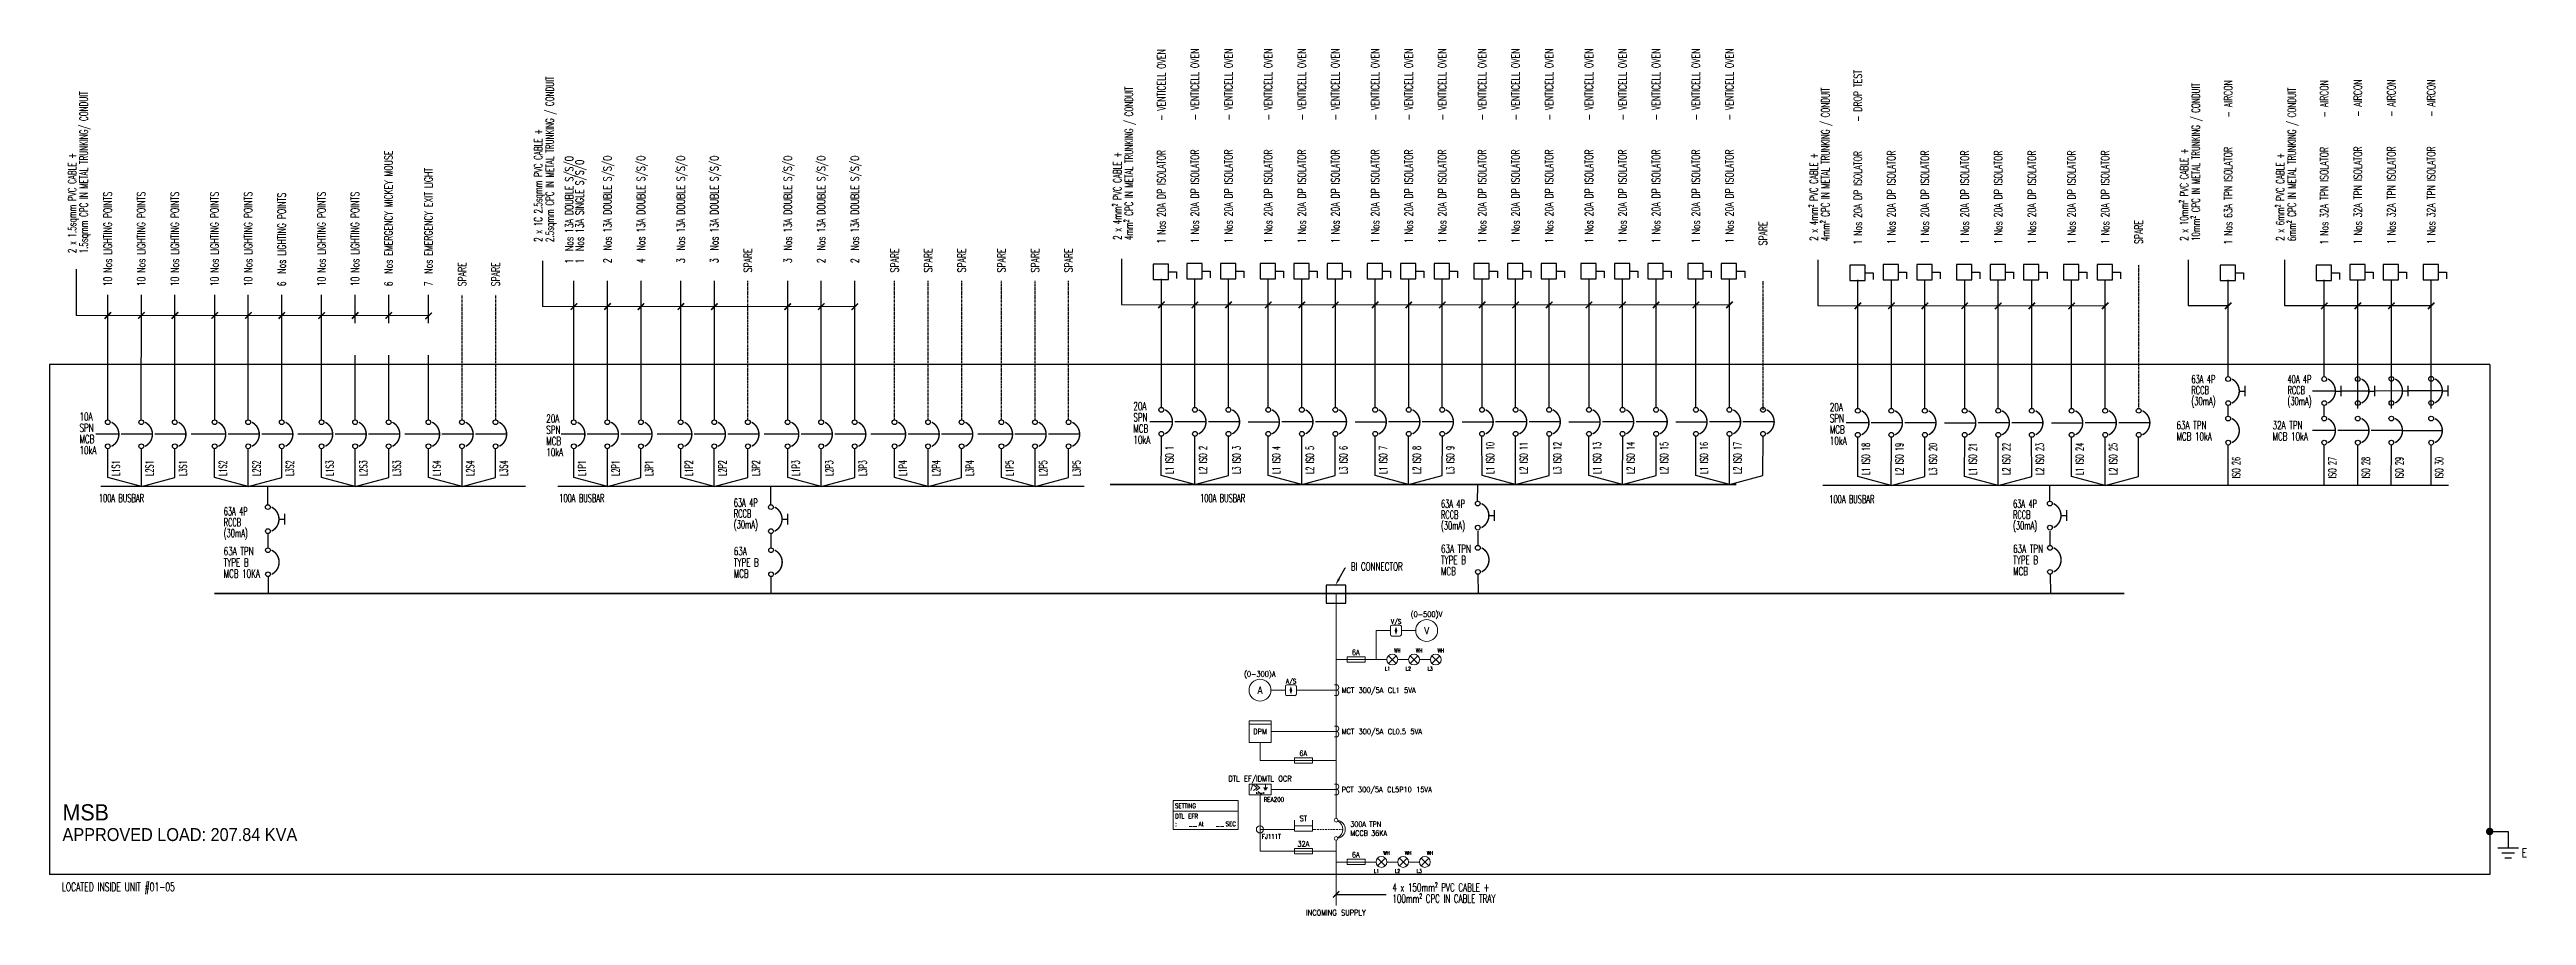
# Model space of a CAD drawing. Header units: millimetres. Extents: x 799 to 4638, y 321 to 1663.
import ezdxf
from ezdxf import colors
from ezdxf.entities.mleader import LeaderData, LeaderLine
from ezdxf.lldxf.tags import DXFTag
from ezdxf.math import Vec2, Vec3

# ---------------------------------------------------------------- set-up
doc = ezdxf.new("R2010")
doc.units = ezdxf.units.MM
doc.linetypes.add('DASHED', pattern=[0.75, 0.5, -0.25])
for name, color, linetype in [('E-SLD-FRAME', 8, 'Continuous'), ('E-SLD-LEGENDF', 2, 'Continuous'), ('PDF_01', 7, 'Continuous'), ('PDF_02', 7, 'Continuous'), ('PDF_04', 7, 'Continuous'), ('PDF_IEC', 7, 'Continuous'), ('SLD', 2, 'Continuous'), ('SLD-LINE', 7, 'Continuous'), ('SLD-TXT', 7, 'Continuous'), ('TXT', 7, 'Continuous')]:
    doc.layers.add(name, color=color, linetype=linetype)
doc.styles.add('ARIAL', font='arial.ttf', dxfattribs={"width": 0.95})
doc.styles.add('SIMPLEX', font='simplex.shx', dxfattribs={"width": 0.75})
doc.styles.add('SLD-TXT', font='romans.shx', dxfattribs={"width": 0.75})
doc.styles.get("Standard").update_dxf_attribs({"font": 'arial.ttf'})
tags = doc.linetypes.add('CENTER', pattern=[2, 1.25, -0.25, 0.25, -0.25]).pattern_tags.tags
tags[10:11] = [DXFTag(74, 4), DXFTag(75, 0), DXFTag(340, '0'), DXFTag(46, 1.0), DXFTag(50, 0.0), DXFTag(44, 0.0), DXFTag(45, 0.0)]
tags[8:9] = [DXFTag(74, 4), DXFTag(75, 0), DXFTag(340, '0'), DXFTag(46, 1.0), DXFTag(50, 0.0), DXFTag(44, 0.0), DXFTag(45, 0.0)]
tags[6:7] = [DXFTag(74, 4), DXFTag(75, 0), DXFTag(340, '0'), DXFTag(46, 1.0), DXFTag(50, 0.0), DXFTag(44, 0.0), DXFTag(45, 0.0)]
tags[4:5] = [DXFTag(74, 4), DXFTag(75, 0), DXFTag(340, '0'), DXFTag(46, 1.0), DXFTag(50, 0.0), DXFTag(44, 0.0), DXFTag(45, 0.0)]
doc.dimstyles.new('A', dxfattribs={"dimtxt": 0.18, "dimasz": 150, "dimexe": 0.18, "dimexo": 0.0625, "dimgap": 0.09, "dimtad": 0, "dimtih": 1, "dimtoh": 1, "dimdec": 4, "dimzin": 0, "dimdsep": 46, "dimtxsty": 'Standard', "dimcen": 0.09, "dimadec": 0, "dimazin": 0, "dimtfac": 1, "dimtdec": 4, "dimtofl": 0, "dimtmove": 0, "dimatfit": 3, "dimfxl": 1, "dimtolj": 1, "dimtzin": 0, "dimarcsym": 0})

msp = doc.modelspace()

# ---------------------------------------------------------------- texts
at = {"insert": (2815.2, 466.5), "char_height": 8.35, "attachment_point": 1, "style": 'SLD-TXT'}
msp.add_mtext_dynamic_manual_height_columns('300A TPN\\PMCCB 36KA', width=74.543, gutter_width=41.8, heights=[0], dxfattribs=at)
at = {"color": 0, "linetype": 'ByBlock', "insert": (818.5, 371.7), "char_height": 13.233, "width": 309.188, "attachment_point": 1, "line_spacing_factor": 0.818814, "style": 'SLD-TXT'}
msp.add_mtext('{\\W0.65;LOCATED INSIDE UNIT #01-05}', dxfattribs=at)
at = {"layer": 'SLD-TXT', "style": 'SLD-TXT'}
for s, height, width, p in [('1 Nos 20A DP ISOLATOR     - VENTICELL OVEN', 12.518, 0.7, (2528.6, 1361.9)), ('1 Nos 20A DP ISOLATOR     - VENTICELL OVEN', 12.518, 0.7, (2580.6, 1362.8)), ('1 Nos 20A DP ISOLATOR     - VENTICELL OVEN', 12.518, 0.7, (2632.6, 1362.8)), ('1 Nos 20A DP ISOLATOR     - VENTICELL OVEN', 12.518, 0.7, (2694.3, 1362.8)), ('1 Nos 20A DP ISOLATOR     - VENTICELL OVEN', 12.518, 0.7, (2746.3, 1362.8)), ('1 Nos 20A DP ISOLATOR     - VENTICELL OVEN', 12.518, 0.7, (2798.2, 1362.8)), ('1 Nos 20A DP ISOLATOR     - VENTICELL OVEN', 12.518, 0.7, (2859.9, 1362.8)), ('1 Nos 20A DP ISOLATOR     - VENTICELL OVEN', 12.518, 0.7, (2911.9, 1362.8)), ('1 Nos 20A DP ISOLATOR     - VENTICELL OVEN', 12.518, 0.7, (2963.9, 1362.8)), ('1 Nos 20A DP ISOLATOR     - VENTICELL OVEN', 12.518, 0.7, (3025.6, 1362.8)), ('1 Nos 20A DP ISOLATOR     - VENTICELL OVEN', 12.518, 0.7, (3077.6, 1362.8)), ('1 Nos 20A DP ISOLATOR     - VENTICELL OVEN', 12.518, 0.7, (3129.6, 1362.8)), ('1 Nos 20A DP ISOLATOR     - VENTICELL OVEN', 12.518, 0.7, (3191.3, 1362.8)), ('1 Nos 20A DP ISOLATOR     - VENTICELL OVEN', 12.518, 0.7, (3243.3, 1362.8)), ('1 Nos 20A DP ISOLATOR     - VENTICELL OVEN', 12.518, 0.7, (3295.2, 1362.8)), ('1 Nos 20A DP ISOLATOR     - VENTICELL OVEN', 12.518, 0.7, (3356.9, 1362.8)), ('1 Nos 20A DP ISOLATOR     - VENTICELL OVEN', 12.518, 0.7, (3408.9, 1362.8)), ('2.5sqmm CPC IN METAL TRUNKING / CONDUIT ', 12.518, 0.65, (1580.8, 1364.3)), ('1 Nos 20A DP ISOLATOR     - DROP TEST', 12.518, 0.7, (3607.8, 1360.4)), ('1 Nos 63A TPN ISOLATOR     - AIRCON', 12.518, 0.7, (4181.8, 1360.4)), ('1 Nos 32A TPN ISOLATOR     - AIRCON', 12.518, 0.7, (4330.7, 1360.4)), ('1 Nos 32A TPN ISOLATOR     - AIRCON', 12.518, 0.7, (4382.7, 1361.3)), ('1 Nos 32A TPN ISOLATOR     - AIRCON', 12.518, 0.7, (4434.7, 1361.3)), ('1 Nos 32A TPN ISOLATOR     - AIRCON', 12.518, 0.7, (4496.4, 1361.3)), ('1.5sqmm CPC IN METAL TRUNKING/ CONDUIT ', 12.518, 0.65, (858.6, 1346.8)), ('4mm² CPC IN METAL TRUNKING / CONDUIT ', 12.518, 0.65, (2478.4, 1367.3)), ('4mm² CPC IN METAL TRUNKING / CONDUIT ', 12.518, 0.65, (3557.6, 1365.8)), ('10mm² CPC IN METAL TRUNKING / CONDUIT ', 12.518, 0.65, (4131.5, 1365.8)), ('6mm² CPC IN METAL TRUNKING / CONDUIT ', 12.518, 0.65, (4280.5, 1365.8)), ('2 x 1C 2.5sqmm PVC CABLE +', 12.518, 0.65, (1562.9, 1364.7)), ('2 x 1.5sqmm PVC CABLE +', 12.518, 0.65, (840.6, 1347.3)), ('6  Nos EMERGENCY MICKEY MOUSE', 12.518, 0.7, (1331.1, 1295.8)), ('2  Nos 13A DOUBLE S/S/O', 12.518, 0.7, (1670.2, 1331.6)), ('4  Nos 13A DOUBLE S/S/O', 12.518, 0.7, (1722.2, 1331.6)), ('3  Nos 13A DOUBLE S/S/O', 12.518, 0.7, (1783.9, 1331.6)), ('3  Nos 13A DOUBLE S/S/O', 12.518, 0.7, (1835.9, 1331.6)), ('3  Nos 13A DOUBLE S/S/O', 12.518, 0.7, (1949.6, 1331.6)), ('2  Nos 13A DOUBLE S/S/O', 12.518, 0.7, (2001.6, 1331.6)), ('2  Nos 13A DOUBLE S/S/O', 12.518, 0.7, (2053.6, 1331.6)), ('2 x 4mm² PVC CABLE +', 12.518, 0.65, (2460.4, 1367.8)), ('2 x 4mm² PVC CABLE +', 12.518, 0.65, (3539.6, 1366.3)), ('1 Nos 20A DP ISOLATOR', 12.518, 0.7, (3659.8, 1361.3)), ('1 Nos 20A DP ISOLATOR', 12.518, 0.7, (3711.8, 1361.3)), ('1 Nos 20A DP ISOLATOR', 12.518, 0.7, (3773.5, 1361.3)), ('1 Nos 20A DP ISOLATOR', 12.518, 0.7, (3825.5, 1361.3)), ('1 Nos 20A DP ISOLATOR', 12.518, 0.7, (3877.5, 1361.3)), ('1 Nos 20A DP ISOLATOR', 12.518, 0.7, (3939.2, 1361.3)), ('1 Nos 20A DP ISOLATOR', 12.518, 0.7, (3991.1, 1361.3)), ('2 x 10mm² PVC CABLE +', 12.518, 0.65, (4113.5, 1366.3)), ('2 x 6mm² PVC CABLE +', 12.518, 0.65, (4262.5, 1366.3)), ('7  Nos EMERGENCY EXIT LIGHT', 12.518, 0.7, (1392.8, 1295.8)), ('1  Nos 13A DOUBLE S/S/O', 12.518, 0.7, (1611, 1331)), ('1  Nos 13A SINGLE S/S/O', 12.518, 0.7, (1627.2, 1331)), ('10 Nos LIGHTING POINTS', 12.518, 0.7, (895.8, 1295.8)), ('10 Nos LIGHTING POINTS', 12.518, 0.7, (947.8, 1295.8)), ('10 Nos LIGHTING POINTS', 12.518, 0.7, (999.8, 1295.8)), ('10 Nos LIGHTING POINTS', 12.518, 0.7, (1061.5, 1295.8)), ('10 Nos LIGHTING POINTS', 12.518, 0.7, (1113.4, 1295.8)), ('6  Nos LIGHTING POINTS', 12.518, 0.7, (1165.4, 1295.8)), ('10 Nos LIGHTING POINTS', 12.518, 0.7, (1227.1, 1295.8)), ('10 Nos LIGHTING POINTS', 12.518, 0.7, (1279.1, 1295.8)), ('SPARE', 12.52, 0.7, (3460.9, 1359.1)), ('SPARE', 12.52, 0.7, (4043.1, 1361.3)), ('SPARE', 12.52, 0.7, (1887.9, 1317.3)), ('SPARE', 12.52, 0.7, (2115.3, 1317.3)), ('SPARE', 12.52, 0.7, (2167.3, 1317.3)), ('SPARE', 12.52, 0.7, (2219.2, 1317.3)), ('SPARE', 12.52, 0.7, (2280.9, 1317.3)), ('SPARE', 12.52, 0.7, (2332.9, 1317.3)), ('SPARE', 12.52, 0.7, (2384.9, 1317.3)), ('SPARE', 12.52, 0.7, (1445, 1295.8)), ('SPARE', 12.52, 0.7, (1497, 1295.8)), ('L1 ISO 1', 12.2, 0.6, (2541, 1004.8)), ('L2 ISO 2', 12.2, 0.6, (2593, 1004.8)), ('L3 ISO 3', 12.2, 0.6, (2645, 1004.8)), ('L1 ISO 4', 12.2, 0.6, (2706.7, 1004.8)), ('L2 ISO 5', 12.2, 0.6, (2758.7, 1004.8)), ('L3 ISO 6', 12.2, 0.6, (2810.6, 1004.8)), ('L1 ISO 7', 12.2, 0.6, (2872.3, 1004.8)), ('L2 ISO 8', 12.2, 0.6, (2924.3, 1004.8)), ('L3 ISO 9', 12.2, 0.6, (2976.3, 1004.8)), ('L1 ISO 10', 12.2, 0.6, (3038, 1004.8)), ('L2 ISO 11', 12.2, 0.6, (3090, 1004.8)), ('L3 ISO 12', 12.2, 0.6, (3142, 1004.8)), ('L1 ISO 13', 12.2, 0.6, (3203.7, 1004.8)), ('L2 ISO 14', 12.2, 0.6, (3255.7, 1004.8)), ('L2 ISO 15', 12.2, 0.6, (3307.6, 1004.8)), ('L1 ISO 16', 12.2, 0.6, (3369.3, 1004.8)), ('L2 ISO 17', 12.2, 0.6, (3421.3, 1004.8)), ('L1 ISO 18', 12.2, 0.6, (3620.2, 1003.3)), ('L2 ISO 19', 12.2, 0.6, (3672.2, 1003.3)), ('L3 ISO 20', 12.2, 0.6, (3724.2, 1003.3)), ('L1 ISO 21', 12.2, 0.6, (3785.9, 1003.3)), ('L2 ISO 22', 12.2, 0.6, (3837.9, 1003.3)), ('L2 ISO 23', 12.2, 0.6, (3889.9, 1003.3)), ('L1 ISO 24', 12.2, 0.6, (3951.6, 1003.3)), ('L2 ISO 25', 12.2, 0.6, (4003.5, 1003.3)), ('L1S1', 12.2, 0.6, (908.4, 1001.8)), ('L2S1', 12.2, 0.6, (960.4, 1001.8)), ('L3S1', 12.2, 0.6, (1012.4, 1001.8)), ('L1S2', 12.2, 0.6, (1074.1, 1001.8)), ('L2S2', 12.2, 0.6, (1126.1, 1001.8)), ('L3S2', 12.2, 0.6, (1178, 1001.8)), ('L1S3', 12.2, 0.6, (1239.7, 1001.8)), ('L2S3', 12.2, 0.6, (1291.7, 1001.8)), ('L3S3', 12.2, 0.6, (1343.7, 1001.8)), ('L1S4', 12.2, 0.6, (1405.4, 1001.8)), ('L2S4', 12.2, 0.6, (1457.4, 1001.8)), ('L3S4', 12.2, 0.6, (1509.4, 1001.8)), ('L1P1', 12.2, 0.6, (1630.7, 1001.8)), ('L2P1', 12.2, 0.6, (1682.6, 1001.8)), ('L3P1', 12.2, 0.6, (1734.6, 1001.8)), ('L1P2', 12.2, 0.6, (1796.3, 1001.8)), ('L2P2', 12.2, 0.6, (1848.3, 1001.8)), ('L3P2', 12.2, 0.6, (1900.3, 1001.8)), ('L1P3', 12.2, 0.6, (1962, 1001.8)), ('L2P3', 12.2, 0.6, (2014, 1001.8)), ('L3P3', 12.2, 0.6, (2066, 1001.8)), ('L1P4', 12.2, 0.6, (2127.7, 1001.8)), ('L2P4', 12.2, 0.6, (2179.6, 1001.8)), ('L3P4', 12.2, 0.6, (2231.6, 1001.8)), ('L1P5', 12.2, 0.6, (2293.3, 1001.8)), ('L2P5', 12.2, 0.6, (2345.3, 1001.8)), ('L3P5', 12.2, 0.6, (2397.3, 1001.8)), ('ISO 26', 12.2, 0.6, (4194.1, 998.1)), ('ISO 27', 12.2, 0.6, (4343.1, 998.1)), ('ISO 28', 12.2, 0.6, (4395, 998.1)), ('ISO 29', 12.2, 0.6, (4447, 998.1)), ('ISO 30', 12.2, 0.6, (4508.7, 998.1))]:
    msp.add_text(s, height=height, rotation=90, dxfattribs=dict(at, width=width)).set_placement(p)
at = {"layer": 'SLD-TXT', "char_height": 12.518, "attachment_point": 1, "style": 'SLD-TXT'}
for s, insert, width, line_spacing_factor in [('{\\W0.6;63A 4P\\PRCCB \\P(30mA)}', (4118.6, 1158.1), 92.162, 0.810811), ('{\\W0.6;40A 4P\\PRCCB \\P(30mA)}', (4267.5, 1158.1), 92.162, 0.810811), ('{\\W0.65;20A \\PSPN\\PMCB\\P10kA}', (2479, 1116.4), 47.897, 0.833333), ('{\\W0.65;20A \\PSPN\\PMCB\\P10kA}', (3558.3, 1114.9), 47.897, 0.833333), ('{\\W0.65;10A \\PSPN\\PMCB\\P10kA}', (845.9, 1100.2), 47.897, 0.833333), ('{\\W0.65;20A \\PSPN\\PMCB\\P10kA}', (1569.2, 1097.1), 47.897, 0.833333), ('{\\W0.65;63A TPN\\PMCB 10kA}', (4095.5, 1086.8), 73.694, 0.833333), ('{\\W0.65;32A TPN\\PMCB 10kA}', (4244.4, 1086.8), 73.694, 0.833333), ('{\\W0.6;100A BUSBAR}', (875.9, 973.8), 89.825, 0.810811), ('{\\W0.6;100A BUSBAR}', (1589.4, 973.8), 89.825, 0.810811), ('{\\W0.6;63A 4P\\PRCCB\\P(30mA)}', (1859.8, 966.8), 174.73, 0.810811), ('{\\W0.6;100A BUSBAR}', (2582.4, 973.8), 89.825, 0.810811), ('{\\W0.6;63A 4P\\PRCCB \\P(30mA)}', (2955.7, 965.1), 92.162, 0.810811), ('{\\W0.6;100A BUSBAR}', (3557.5, 972.2), 89.825, 0.810811), ('{\\W0.6;63A 4P\\PRCCB \\P(30mA)}', (3842.2, 965.1), 92.162, 0.810811), ('{\\W0.6;63A 4P\\PRCCB \\P(30mA)}', (1069.3, 953.4), 42.477, 0.810811), ('{\\W0.65;63A TPN\\PTYPE B \\PMCB 10KA}', (1069.3, 891.6), 65.391, 0.833333), ('{\\W0.65;63A\\PTYPE B \\PMCB}', (1859.8, 891.6), 47.897, 0.833333), ('{\\W0.65;63A TPN\\PTYPE B \\PMCB}', (2955.7, 895.3), 56.536, 0.833333), ('{\\W0.65;63A TPN\\PTYPE B \\PMCB}', (3842.3, 895.3), 56.536, 0.833333), ('{\\W0.65;BI CONNECTOR}', (2815.9, 867.8), 103.213, 0.833333), ('{\\W0.65;4 x 150mm² PVC CABLE +\\P100mm² CPC IN CABLE TRAY}', (2880.4, 370.6), 238.65, 0.833333)]:
    msp.add_mtext(s, dxfattribs=dict(at, insert=insert, width=width, line_spacing_factor=line_spacing_factor))
at = {"layer": 'TXT', "style": 'SIMPLEX', "width": 0.7}
msp.add_text('E', height=13.8, dxfattribs=at).set_placement((4630.7, 411))
at = {"layer": 'TXT', "color": 3, "attachment_point": 1, "line_spacing_factor": 0.926797, "style": 'ARIAL'}
for s, insert, char_height, width in [('\\PMSB', (819.5, 531.9), 25.04, 323.331), ('{\\W0.9;\\PAPPROVED LOAD: 207.84 KVA}', (819.5, 487.2), 20.029, 481.247)]:
    msp.add_mtext(s, dxfattribs=dict(at, insert=insert, char_height=char_height, width=width))

# ---------------------------------------------------------------- blocks, each defined once
blk = doc.blocks.new('RCCB')
at = {"color": 3}
for centre in [(-1, 548), (0, 49)]:
    blk.add_circle(centre, 49.5, dxfattribs=at)
at = {"layer": 'E-SLD-LEGENDF', "linetype": 'ByBlock'}
blk.add_line((230, 299), (350, 299), dxfattribs=at)
at = {"layer": 'E-SLD-LEGENDF'}
blk.add_line((350, 190), (350, 408), dxfattribs=at)
at = {"layer": 'E-SLD-LEGENDF', "const_width": 30}
blk.add_lwpolyline([(77, 49, 0.611384), (77, 548)], format="xyb", dxfattribs=at)
blk = doc.blocks.new('MCCB')
at = {"color": 3}
for centre in [(-1, 548), (0, 49)]:
    blk.add_circle(centre, 49.5, dxfattribs=at)
at = {"layer": 'E-SLD-LEGENDF', "const_width": 30}
blk.add_lwpolyline([(77, 49, 0.611384), (77, 548)], format="xyb", dxfattribs=at)
blk = doc.blocks.new('DP ISOL')
at = {"layer": 'SLD', "color": 3, "linetype": 'Continuous', "ltscale": 0.5}
for p, q in [((141, -289), (20, -289)), ((141, -141), (141, -289))]:
    blk.add_line(p, q, dxfattribs=at)
blk.add_lwpolyline([(0, 141), (0, -141), (282, -141), (282, 141)], close=True, dxfattribs=at)

# ---------------------------------------------------------------- linework, layer by layer
at = {"ltscale": 100}
for p, q in [((2460.6, 1267.4), (3402.7, 1267)), ((3539.8, 1265.9), (3984.9, 1265.5)), ((4262.7, 1265.9), (4490.4, 1265.8)), ((4580.8, 451), (4609.4, 451))]:
    msp.add_line(p, q, dxfattribs=at)
for p, q in [((4113.7, 1265.9), (4175.9, 1265.9)), ((2793.3, 353.6), (2870.9, 353.6))]:
    msp.add_line(p, q)
msp.add_lwpolyline([(2777.6, 804.6), (2808.3, 804.6), (2808.3, 832.8), (2777.6, 832.8)], close=True, dxfattribs=at)
at = {"layer": 'E-SLD-FRAME', "color": 7, "linetype": 'CENTER', "ltscale": 5}
for p, q in [((4580.9, 1174.6), (799.4, 1174.6)), ((799.4, 1174.6), (799.5, 384.5)), ((4580.9, 1174.6), (4580.8, 384.5)), ((4580.8, 384.5), (799.5, 384.5))]:
    msp.add_line(p, q, dxfattribs=at)
at = {"layer": 'PDF_01', "lineweight": 20}
for points in [[(2878.4, 779.8), (2880.7, 772.9), (2882.7, 779.8)], [(2888.3, 781.2), (2883.6, 770.4)], [(2893.5, 778.9), (2892.9, 779.4), (2892.1, 779.8), (2891, 779.8), (2890.2, 779.4), (2889.7, 778.9), (2889.7, 778.2), (2890, 777.5), (2890.2, 777.2), (2890.7, 776.8), (2892.4, 776.1), (2892.9, 775.8), (2893.1, 775.4), (2893.5, 774.8), (2893.5, 773.9), (2892.9, 773.2), (2892.1, 772.9), (2891, 772.9), (2890.2, 773.2), (2889.7, 773.9)], [(2883.6, 734.3), (2884.6, 728.6), (2885.7, 734.3), (2886.7, 728.6), (2887.8, 734.3)], [(2889.1, 734.3), (2889.1, 728.6)], [(2889.1, 731.5), (2892.1, 731.5)], [(2892.1, 734.3), (2892.1, 728.6)], [(2917.3, 734.3), (2918.4, 728.6), (2919.4, 734.3), (2920.4, 728.6), (2921.5, 734.3)], [(2922.9, 734.3), (2922.9, 728.6)], [(2922.9, 731.5), (2925.8, 731.5)], [(2925.8, 734.3), (2925.8, 728.6)], [(2950.9, 734.3), (2951.9, 728.6), (2953.1, 734.3), (2954.2, 728.6), (2955.2, 734.3)], [(2956.4, 734.3), (2956.4, 728.6)], [(2956.4, 731.5), (2959.5, 731.5)], [(2959.5, 734.3), (2959.5, 728.6)], [(2869.6, 706.1), (2869.6, 700.6), (2872.2, 700.6)], [(2873.6, 705), (2874.1, 705.4), (2874.8, 706.1), (2874.8, 700.6)], [(2901.9, 706.1), (2901.9, 700.6), (2904.5, 700.6)], [(2905.6, 704.9), (2905.6, 705), (2905.9, 705.6), (2906.1, 705.9), (2906.4, 706.1), (2907.3, 706.1), (2907.8, 705.9), (2908, 705.6), (2908.2, 705), (2908.2, 704.5), (2908, 704), (2907.5, 703.1), (2905.4, 700.6), (2908.3, 700.6)], [(2935.7, 706.1), (2935.7, 700.6), (2938.3, 700.6)], [(2939.5, 706.1), (2941.9, 706.1), (2940.5, 704), (2941.2, 704), (2941.7, 703.7), (2941.9, 703.5), (2942.1, 702.6), (2942.1, 702.1), (2941.9, 701.2), (2941.4, 700.7), (2940.9, 700.6), (2940.2, 700.6), (2939.5, 700.7), (2939.3, 701.1), (2939.1, 701.6)], [(2715.6, 680.3), (2717.7, 687.4), (2720, 680.3)], [(2716.3, 682.7), (2719.1, 682.7)], [(2725.5, 688.8), (2720.7, 678.1)], [(2730.5, 686.4), (2730, 687.1), (2729.3, 687.4), (2728.1, 687.4), (2727.4, 687.1), (2726.9, 686.4), (2726.9, 685.7), (2727.1, 685), (2727.4, 684.6), (2727.9, 684.3), (2729.5, 683.8), (2730, 683.4), (2730.3, 683.1), (2730.5, 682.4), (2730.5, 681.4), (2730, 680.7), (2729.3, 680.3), (2728.1, 680.3), (2727.4, 680.7), (2726.9, 681.4)], [(2682.1, 497.1), (2682.1, 504.1), (2684.5, 504.1), (2685.2, 503.9), (2685.6, 503.5), (2685.7, 502.8), (2685.7, 502.2), (2685.6, 501.5), (2685.2, 501.1), (2684.5, 500.8), (2682.1, 500.8)], [(2684, 500.8), (2685.7, 497.1)], [(2691.1, 497.1), (2687.6, 497.1), (2687.6, 504.1), (2691.1, 504.1)], [(2687.6, 500.8), (2689.9, 500.8)], [(2692, 497.1), (2694, 504.1), (2696.3, 497.1)], [(2692.8, 499.4), (2695.4, 499.4)], [(2697.5, 502.5), (2697.5, 502.8), (2697.8, 503.5), (2698.2, 503.9), (2698.7, 504.1), (2699.7, 504.1), (2700.3, 503.9), (2700.4, 503.5), (2700.8, 502.8), (2700.8, 502.2), (2700.4, 501.5), (2699.9, 500.4), (2697.3, 497.1), (2701.1, 497.1)], [(2852.8, 392.5), (2852.8, 387), (2855.2, 387)], [(2856.8, 391.5), (2857.1, 391.8), (2857.8, 392.5), (2857.8, 387)], [(2866.7, 420.7), (2867.9, 415), (2868.9, 420.7), (2869.9, 415), (2871, 420.7)], [(2872.4, 420.7), (2872.4, 415)], [(2872.4, 417.9), (2875.3, 417.9)], [(2875.3, 420.7), (2875.3, 415)], [(2885.2, 392.5), (2885.2, 387), (2887.8, 387)], [(2888.8, 391.3), (2888.8, 391.5), (2889, 392), (2889.1, 392.3), (2889.7, 392.5), (2890.5, 392.5), (2890.9, 392.3), (2891, 392), (2891.4, 391.5), (2891.4, 390.9), (2891, 390.4), (2890.7, 389.5), (2888.6, 387), (2891.6, 387)], [(2900.4, 420.7), (2901.4, 415), (2902.6, 420.7), (2903.7, 415), (2904.7, 420.7)], [(2905.9, 420.7), (2905.9, 415)], [(2905.9, 417.9), (2909, 417.9)], [(2909, 420.7), (2909, 415)], [(2918.9, 392.5), (2918.9, 387), (2921.3, 387)], [(2922.7, 392.5), (2925.1, 392.5), (2923.7, 390.4), (2924.4, 390.4), (2924.8, 390.1), (2925.1, 389.9), (2925.3, 389), (2925.3, 388.5), (2925.1, 387.6), (2924.6, 387.1), (2923.9, 387), (2923.4, 387), (2922.7, 387.1), (2922.5, 387.5), (2922.2, 388)], [(2934.1, 420.7), (2935.1, 415), (2936.2, 420.7), (2937.2, 415), (2938.4, 420.7)], [(2939.6, 420.7), (2939.6, 415)], [(2939.6, 417.9), (2942.6, 417.9)], [(2942.6, 420.7), (2942.6, 415)]]:
    msp.add_lwpolyline(points, dxfattribs=at)
for points in [[(2704.2, 504.1), (2703.4, 503.9), (2702.8, 502.8), (2702.7, 501.1), (2702.7, 500.1), (2702.8, 498.5), (2703.4, 497.5), (2704.2, 497.1), (2704.7, 497.1), (2705.6, 497.5), (2706.1, 498.5), (2706.3, 500.1), (2706.3, 501.1), (2706.1, 502.8), (2705.6, 503.9), (2704.7, 504.1)], [(2709.6, 504.1), (2708.7, 503.9), (2708.2, 502.8), (2708, 501.1), (2708, 500.1), (2708.2, 498.5), (2708.7, 497.5), (2709.6, 497.1), (2710.1, 497.1), (2711, 497.5), (2711.5, 498.5), (2711.7, 500.1), (2711.7, 501.1), (2711.5, 502.8), (2711, 503.9), (2710.1, 504.1)]]:
    msp.add_lwpolyline(points, close=True, dxfattribs=at)
at = {"layer": 'PDF_02', "lineweight": 20}
for points in [[(2793.3, 476.7), (2793.3, 819.9)], [(2921, 786.9), (2926.8, 786.9)], [(2932.9, 791.7), (2929.6, 791.7), (2929.3, 788.1), (2929.6, 788.6), (2930.7, 788.9), (2931.5, 788.9), (2932.6, 788.6), (2933.2, 787.7), (2933.6, 786.5), (2933.6, 785.8), (2933.2, 784.6), (2932.6, 783.7), (2931.5, 783.4), (2930.7, 783.4), (2929.6, 783.7), (2929.3, 784.1), (2929.1, 785)], [(2930.3, 767.8), (2933.6, 756.6), (2937.1, 767.8)], [(2952.1, 791.7), (2954.7, 783.4), (2957.3, 791.7)], [(2822.7, 731.7), (2822.4, 732.4), (2821.5, 732.7), (2820.8, 732.7), (2819.8, 732.4), (2819.3, 731.2), (2818.9, 729.3), (2818.9, 727.2), (2819.3, 725.6), (2819.8, 724.8), (2820.8, 724.4), (2821.2, 724.4), (2822, 724.8), (2822.7, 725.6), (2823.1, 726.8), (2823.1, 727.2), (2822.7, 728.4), (2822, 729.3), (2821.2, 729.6), (2820.8, 729.6), (2819.8, 729.3), (2819.3, 728.4), (2818.9, 727.2)], [(2824.3, 724.4), (2826.9, 732.7), (2829.5, 724.4)], [(2855.1, 717.3), (2855.1, 762.3), (2877.5, 762.3)], [(2916.8, 762.3), (2894.3, 762.3)], [(2662.7, 694.5), (2668.4, 694.5)], [(2671.4, 699.3), (2674.8, 699.3), (2672.9, 696.1), (2674, 696.1), (2674.7, 695.7), (2674.8, 695.4), (2675.2, 694.2), (2675.2, 693.3), (2674.8, 692.1), (2674.3, 691.2), (2673.3, 690.9), (2672.4, 690.9), (2671.4, 691.2), (2671, 691.7), (2670.7, 692.4)], [(2693.9, 690.9), (2696.4, 699.3), (2698.9, 690.9)], [(2694.7, 693.6), (2698, 693.6)], [(2810.1, 717.3), (2793.3, 717.3)], [(2825.3, 727.2), (2828.4, 727.2)], [(2838.3, 717.3), (2871.8, 717.3)], [(2888.8, 717.3), (2905.6, 717.3)], [(2922.5, 717.3), (2939.3, 717.3)], [(2671.9, 664.2), (2675.3, 675.5), (2678.8, 664.2)], [(2673.3, 668), (2677.6, 668)], [(2714.6, 669.8), (2692.3, 669.8)], [(2793.3, 669.8), (2731.6, 669.8)], [(2803, 665.6), (2803, 674.1), (2805.6, 665.6), (2808.2, 674.1), (2808.2, 665.6)], [(2815.1, 672), (2814.9, 672.9), (2814.2, 673.6), (2813.5, 674.1), (2812.3, 674.1), (2811.6, 673.6), (2811, 672.9), (2810.8, 672), (2810.4, 670.8), (2810.4, 668.9), (2810.8, 667.7), (2811, 666.8), (2811.6, 666), (2812.3, 665.6), (2813.5, 665.6), (2814.2, 666), (2814.9, 666.8), (2815.1, 667.7)], [(2816.5, 674.1), (2821, 674.1)], [(2818.7, 674.1), (2818.7, 665.6)], [(2829.6, 674.1), (2833.1, 674.1), (2831.2, 670.8), (2832.2, 670.8), (2832.7, 670.5), (2833.1, 670.1), (2833.4, 668.9), (2833.4, 668), (2833.1, 666.8), (2832.6, 666), (2831.5, 665.6), (2830.7, 665.6), (2829.6, 666), (2829.3, 666.5), (2828.9, 667.2)], [(2853.7, 675.6), (2848, 662.8)], [(2859.2, 674.1), (2855.9, 674.1), (2855.6, 670.5), (2855.9, 670.8), (2857, 671.1), (2857.8, 671.1), (2858.9, 670.8), (2859.4, 670.1), (2859.7, 668.9), (2859.7, 668), (2859.4, 666.8), (2858.9, 666), (2857.8, 665.6), (2857, 665.6), (2855.9, 666), (2855.6, 666.5), (2855.2, 667.2)], [(2861.1, 665.6), (2863.7, 674.1), (2866.1, 665.6)], [(2862, 668.4), (2865.3, 668.4)], [(2879.1, 672), (2878.8, 672.9), (2878.1, 673.6), (2877.4, 674.1), (2876.2, 674.1), (2875.5, 673.6), (2875, 672.9), (2874.6, 672), (2874.3, 670.8), (2874.3, 668.9), (2874.6, 667.7), (2875, 666.8), (2875.5, 666), (2876.2, 665.6), (2877.4, 665.6), (2878.1, 666), (2878.8, 666.8), (2879.1, 667.7)], [(2881.4, 674.1), (2881.4, 665.6), (2885.2, 665.6)], [(2887.4, 672.4), (2888.1, 672.9), (2889, 674.1), (2889, 665.6)], [(2903.5, 674.1), (2900.2, 674.1), (2899.9, 670.5), (2900.2, 670.8), (2901.2, 671.1), (2902.1, 671.1), (2903.1, 670.8), (2903.7, 670.1), (2904, 668.9), (2904, 668), (2903.7, 666.8), (2903.1, 666), (2902.1, 665.6), (2901.2, 665.6), (2900.2, 666), (2899.9, 666.5), (2899.5, 667.2)], [(2905.4, 674.1), (2908, 665.6), (2910.4, 674.1)], [(2911.1, 665.6), (2913.7, 674.1), (2916.3, 665.6)], [(2912.1, 668.4), (2915.3, 668.4)], [(2672.8, 601.6), (2672.8, 610.1), (2675.7, 610.1), (2676.7, 609.7), (2676.9, 609.4), (2677.2, 608.5), (2677.2, 607.3), (2676.9, 606.5), (2676.7, 606.1), (2675.7, 605.8), (2672.8, 605.8)], [(2675.3, 589), (2675.3, 561), (2728.8, 561)], [(2679.5, 601.6), (2679.5, 610.1), (2682.1, 601.6), (2684.7, 610.1), (2684.7, 601.6)], [(2793.3, 605.9), (2692.3, 605.9)], [(2741.2, 575.1), (2740.9, 576), (2740, 576.4), (2739.3, 576.4), (2738.5, 576), (2737.8, 574.8), (2737.4, 572.9), (2737.4, 570.8), (2737.8, 569.3), (2738.5, 568.4), (2739.3, 568.1), (2739.7, 568.1), (2740.7, 568.4), (2741.2, 569.3), (2741.6, 570.5), (2741.6, 570.8), (2741.2, 572), (2740.7, 572.9), (2739.7, 573.2), (2739.3, 573.2), (2738.5, 572.9), (2737.8, 572), (2737.4, 570.8)], [(2743, 568.1), (2745.4, 576.4), (2748, 568.1)], [(2803, 601.6), (2803, 610.1), (2805.6, 601.6), (2808.2, 610.1), (2808.2, 601.6)], [(2815.1, 608.2), (2814.9, 608.9), (2814.2, 609.7), (2813.5, 610.1), (2812.3, 610.1), (2811.6, 609.7), (2811, 608.9), (2810.8, 608.2), (2810.4, 607), (2810.4, 604.9), (2810.8, 603.7), (2811, 602.8), (2811.6, 602.1), (2812.3, 601.6), (2813.5, 601.6), (2814.2, 602.1), (2814.9, 602.8), (2815.1, 603.7)], [(2816.5, 610.1), (2821, 610.1)], [(2818.7, 610.1), (2818.7, 601.6)], [(2829.6, 610.1), (2833.1, 610.1), (2831.2, 607), (2832.2, 607), (2832.7, 606.5), (2833.1, 606.1), (2833.4, 604.9), (2833.4, 604), (2833.1, 602.8), (2832.6, 602.1), (2831.5, 601.6), (2830.7, 601.6), (2829.6, 602.1), (2829.3, 602.5), (2828.9, 603.3)], [(2853.7, 611.6), (2848, 598.8)], [(2859.2, 610.1), (2855.9, 610.1), (2855.6, 606.5), (2855.9, 607), (2857, 607.3), (2857.8, 607.3), (2858.9, 607), (2859.4, 606.1), (2859.7, 604.9), (2859.7, 604), (2859.4, 602.8), (2858.9, 602.1), (2857.8, 601.6), (2857, 601.6), (2855.9, 602.1), (2855.6, 602.5), (2855.2, 603.3)], [(2861.1, 601.6), (2863.7, 610.1), (2866.1, 601.6)], [(2862, 604.6), (2865.3, 604.6)], [(2879.1, 608.2), (2878.8, 608.9), (2878.1, 609.7), (2877.4, 610.1), (2876.2, 610.1), (2875.5, 609.7), (2875, 608.9), (2874.6, 608.2), (2874.3, 607), (2874.3, 604.9), (2874.6, 603.7), (2875, 602.8), (2875.5, 602.1), (2876.2, 601.6), (2877.4, 601.6), (2878.1, 602.1), (2878.8, 602.8), (2879.1, 603.7)], [(2881.4, 610.1), (2881.4, 601.6), (2885.2, 601.6)], [(2899.9, 610.1), (2896.7, 610.1), (2896.4, 606.5), (2896.7, 607), (2897.6, 607.3), (2898.7, 607.3), (2899.5, 607), (2900.2, 606.1), (2900.6, 604.9), (2900.6, 604), (2900.2, 602.8), (2899.5, 602.1), (2898.7, 601.6), (2897.6, 601.6), (2896.7, 602.1), (2896.4, 602.5), (2896.1, 603.3)], [(2913, 610.1), (2909.9, 610.1), (2909.5, 606.5), (2909.9, 607), (2910.8, 607.3), (2911.8, 607.3), (2912.7, 607), (2913.4, 606.1), (2913.7, 604.9), (2913.7, 604), (2913.4, 602.8), (2912.7, 602.1), (2911.8, 601.6), (2910.8, 601.6), (2909.9, 602.1), (2909.5, 602.5), (2909.2, 603.3)], [(2914.9, 610.1), (2917.5, 601.6), (2920.1, 610.1)], [(2920.8, 601.6), (2923.4, 610.1), (2925.8, 601.6)], [(2921.7, 604.6), (2924.9, 604.6)], [(2668.6, 538.6), (2662.9, 525.8)], [(2743.8, 570.8), (2747.1, 570.8)], [(2756.8, 561), (2793.3, 561)], [(2633.3, 537.1), (2637.8, 537.1)], [(2635.6, 537.1), (2635.6, 528.6)], [(2639.4, 537.1), (2639.4, 528.6), (2643.3, 528.6)], [(2655.8, 528.6), (2651.6, 528.6), (2651.6, 537.1), (2655.8, 537.1)], [(2651.6, 533.1), (2654.2, 533.1)], [(2657.7, 528.6), (2657.7, 537.1), (2661.9, 537.1)], [(2657.7, 533.1), (2660.3, 533.1)], [(2663.4, 523.1), (2661, 514.6)], [(2665.3, 523.1), (2670.8, 518.9), (2665, 514.6)], [(2669.5, 523.1), (2675.2, 518.9), (2669.1, 514.6)], [(2669.8, 511.8), (2669.8, 509.1)], [(2669.8, 510.5), (2681.1, 510.5)], [(2670.5, 537.1), (2670.5, 528.6)], [(2672.6, 513.2), (2678.1, 507.7)], [(2675.3, 507.7), (2675.3, 420.7), (2728.8, 420.7)], [(2679.8, 528.6), (2679.8, 537.1), (2682.4, 528.6), (2685, 537.1), (2685, 528.6)], [(2683.8, 523.1), (2683.8, 518.8), (2687.1, 518.8), (2680.5, 518.8)], [(2681.1, 511.8), (2681.1, 509.1)], [(2685.9, 517.2), (2681.7, 517.2)], [(2685, 515.5), (2682.4, 515.5)], [(2686.6, 537.1), (2691.1, 537.1)], [(2688.8, 537.1), (2688.8, 528.6)], [(2692.3, 516), (2793.3, 516)], [(2692.6, 537.1), (2692.6, 528.6), (2696.6, 528.6)], [(2716.5, 535.2), (2716.2, 535.9), (2715.5, 536.7), (2714.8, 537.1), (2713.6, 537.1), (2712.9, 536.7), (2712.2, 535.9), (2712, 535.2), (2711.7, 534), (2711.7, 531.9), (2712, 530.7), (2712.2, 529.8), (2712.9, 529.1), (2713.6, 528.6), (2714.8, 528.6), (2715.5, 529.1), (2716.2, 529.8), (2716.5, 530.7)], [(2718.8, 528.6), (2718.8, 537.1), (2721.5, 537.1), (2722.6, 536.7), (2722.9, 536.4), (2723.3, 535.5), (2723.3, 534.7), (2722.9, 534), (2722.6, 533.5), (2721.5, 533.1), (2718.8, 533.1)], [(2721, 533.1), (2723.3, 528.6)], [(2803, 511.8), (2803, 520.3), (2805.9, 520.3), (2806.8, 519.8), (2807.1, 519.4), (2807.5, 518.8), (2807.5, 517.5), (2807.1, 516.7), (2806.8, 516.3), (2805.9, 515.8), (2803, 515.8)], [(2814.2, 518.2), (2813.9, 519.1), (2813.2, 519.8), (2812.7, 520.3), (2811.3, 520.3), (2810.8, 519.8), (2810.1, 519.1), (2809.7, 518.2), (2809.4, 517), (2809.4, 515.1), (2809.7, 513.9), (2810.1, 513), (2810.8, 512.2), (2811.3, 511.8), (2812.7, 511.8), (2813.2, 512.2), (2813.9, 513), (2814.2, 513.9)], [(2815.5, 520.3), (2819.9, 520.3)], [(2817.7, 520.3), (2817.7, 511.8)], [(2828.6, 520.3), (2832.2, 520.3), (2830.3, 517), (2831.2, 517), (2831.9, 516.7), (2832.2, 516.3), (2832.6, 515.1), (2832.6, 514.3), (2832.2, 513), (2831.5, 512.2), (2830.7, 511.8), (2829.6, 511.8), (2828.6, 512.2), (2828.4, 512.7), (2828.1, 513.4)], [(2852.8, 521.9), (2846.9, 509.1)], [(2858.2, 520.3), (2854.9, 520.3), (2854.7, 516.7), (2854.9, 517), (2855.9, 517.5), (2857, 517.5), (2857.8, 517), (2858.5, 516.3), (2858.9, 515.1), (2858.9, 514.3), (2858.5, 513), (2857.8, 512.2), (2857, 511.8), (2855.9, 511.8), (2854.9, 512.2), (2854.7, 512.7), (2854.4, 513.4)], [(2860.1, 511.8), (2862.7, 520.3), (2865.3, 511.8)], [(2861.1, 514.6), (2864.2, 514.6)], [(2878.1, 518.2), (2877.7, 519.1), (2877, 519.8), (2876.5, 520.3), (2875.1, 520.3), (2874.6, 519.8), (2873.9, 519.1), (2873.6, 518.2), (2873.2, 517), (2873.2, 515.1), (2873.6, 513.9), (2873.9, 513), (2874.6, 512.2), (2875.1, 511.8), (2876.5, 511.8), (2877, 512.2), (2877.7, 513), (2878.1, 513.9)], [(2880.3, 520.3), (2880.3, 511.8), (2884.1, 511.8)], [(2889.3, 520.3), (2886, 520.3), (2885.9, 516.7), (2886, 517), (2887.1, 517.5), (2888.1, 517.5), (2889, 517), (2889.7, 516.3), (2890, 515.1), (2890, 514.3), (2889.7, 513), (2889, 512.2), (2888.1, 511.8), (2887.1, 511.8), (2886, 512.2), (2885.9, 512.7), (2885.5, 513.4)], [(2892.3, 511.8), (2892.3, 520.3), (2895, 520.3), (2896.1, 519.8), (2896.4, 519.4), (2896.7, 518.8), (2896.7, 517.5), (2896.4, 516.7), (2896.1, 516.3), (2895, 515.8), (2892.3, 515.8)], [(2899.5, 518.8), (2900.2, 519.1), (2901.2, 520.3), (2901.2, 511.8)], [(2919.2, 518.8), (2919.8, 519.1), (2920.8, 520.3), (2920.8, 511.8)], [(2928.4, 520.3), (2925.3, 520.3), (2924.9, 516.7), (2925.3, 517), (2926.2, 517.5), (2927.2, 517.5), (2928.1, 517), (2928.7, 516.3), (2929.1, 515.1), (2929.1, 514.3), (2928.7, 513), (2928.1, 512.2), (2927.2, 511.8), (2926.2, 511.8), (2925.3, 512.2), (2924.9, 512.7), (2924.6, 513.4)], [(2930.3, 520.3), (2932.9, 511.8), (2935.5, 520.3)], [(2936.2, 511.8), (2938.8, 520.3), (2941.2, 511.8)], [(2937.1, 514.6), (2940.3, 514.6)], [(2540.6, 482.4), (2641.6, 482.4)], [(2548, 493.3), (2547.3, 494), (2546.7, 494.4), (2545.6, 494.4), (2544.8, 494), (2544.2, 493.3), (2544.2, 492.6), (2544.4, 491.9), (2544.8, 491.6), (2545.3, 491.3), (2546.8, 490.6), (2547.3, 490.2), (2547.7, 490), (2548, 489.4), (2548, 488.3), (2547.3, 487.6), (2546.7, 487.3), (2545.6, 487.3), (2544.8, 487.6), (2544.2, 488.3)], [(2553.2, 487.3), (2549.8, 487.3), (2549.8, 494.4), (2553.2, 494.4)], [(2549.8, 490.9), (2552, 490.9)], [(2549.8, 478.1), (2553.4, 478.1)], [(2551.5, 478.1), (2551.5, 471.2)], [(2554.1, 494.4), (2557.9, 494.4)], [(2554.8, 478.1), (2554.8, 471.2), (2557.9, 471.2)], [(2556, 494.4), (2556, 487.3)], [(2558.4, 494.4), (2562, 494.4)], [(2560.3, 494.4), (2560.3, 487.3)], [(2563.4, 494.4), (2563.4, 487.3)], [(2568.4, 471.2), (2565, 471.2), (2565, 478.1), (2568.4, 478.1)], [(2565, 474.8), (2567.1, 474.8)], [(2565.7, 487.3), (2565.7, 494.4), (2569.3, 487.3), (2569.3, 494.4)], [(2570, 471.2), (2570, 478.1), (2573.5, 478.1)], [(2570, 474.8), (2572.1, 474.8)], [(2575.2, 492.6), (2575, 493.3), (2574.5, 494), (2573.8, 494.4), (2572.8, 494.4), (2572.3, 494), (2571.7, 493.3), (2571.6, 492.6), (2571.2, 491.6), (2571.2, 490), (2571.6, 489), (2571.7, 488.3), (2572.3, 487.6), (2572.8, 487.3), (2573.8, 487.3), (2574.5, 487.6), (2575, 488.3), (2575.2, 489), (2575.2, 490), (2573.8, 490)], [(2574.8, 471.2), (2574.8, 478.1), (2577.3, 478.1), (2578, 477.8), (2578.3, 477.4), (2578.5, 476.9), (2578.5, 476.2), (2578.3, 475.5), (2578, 475.2), (2577.3, 474.8), (2574.8, 474.8)], [(2576.8, 474.8), (2578.5, 471.2)], [(2580.4, 459.3), (2582.6, 466.2), (2584.7, 459.3)], [(2581.2, 461.5), (2583.8, 461.5)], [(2585.6, 463.9), (2587.3, 463.9)], [(2586.3, 466.2), (2586.3, 460.5), (2586.6, 459.6), (2587.1, 459.3), (2587.6, 459.3)], [(2626.4, 465.3), (2625.9, 465.8), (2625, 466.2), (2624, 466.2), (2623.3, 465.8), (2622.6, 465.3), (2622.6, 464.6), (2622.9, 463.9), (2623.3, 463.6), (2623.8, 463.2), (2625.4, 462.5), (2625.9, 462.2), (2626.2, 461.8), (2626.4, 461.2), (2626.4, 460.3), (2625.9, 459.6), (2625, 459.3), (2624, 459.3), (2623.3, 459.6), (2622.6, 460.3)], [(2631.8, 459.3), (2628.3, 459.3), (2628.3, 466.2), (2631.8, 466.2)], [(2628.3, 462.9), (2630.4, 462.9)], [(2637.1, 464.6), (2636.8, 465.3), (2636.3, 465.8), (2635.7, 466.2), (2634.7, 466.2), (2634.2, 465.8), (2633.7, 465.3), (2633.3, 464.6), (2633.1, 463.6), (2633.1, 461.8), (2633.3, 460.8), (2633.7, 460.3), (2634.2, 459.6), (2634.7, 459.3), (2635.7, 459.3), (2636.3, 459.6), (2636.8, 460.3), (2637.1, 460.8)], [(2742.1, 474.1), (2741.4, 475), (2740.6, 475.3), (2739.2, 475.3), (2738.3, 475), (2737.6, 474.1), (2737.6, 473.3), (2738, 472.6), (2738.3, 472.2), (2738.8, 471.7), (2740.9, 471), (2741.4, 470.5), (2741.8, 470.2), (2742.1, 469.3), (2742.1, 468.1), (2741.4, 467.4), (2740.6, 466.9), (2739.2, 466.9), (2738.3, 467.4), (2737.6, 468.1)], [(2743.3, 475.3), (2747.8, 475.3)], [(2745.6, 475.3), (2745.6, 466.9)], [(2565.3, 458.6), (2570.7, 458.6)], [(2571.7, 458.6), (2577.1, 458.6)], [(2607.4, 458.6), (2612.7, 458.6)], [(2613.9, 458.6), (2619.3, 458.6)], [(2725.9, 454.2), (2675.3, 454.2)], [(2679.3, 439.5), (2679.3, 446.6), (2682.8, 446.6)], [(2679.3, 443.2), (2681.4, 443.2)], [(2686.2, 446.6), (2686.2, 441.3), (2685.9, 440.2), (2685.7, 439.9), (2685.2, 439.5), (2684.5, 439.5), (2684, 439.9), (2683.8, 440.2), (2683.5, 441.3), (2683.5, 442)], [(2688.8, 445.2), (2689.4, 445.6), (2690.2, 446.6), (2690.2, 439.5)], [(2694.2, 445.2), (2694.7, 445.6), (2695.6, 446.6), (2695.6, 439.5)], [(2699.6, 445.2), (2700.1, 445.6), (2700.9, 446.6), (2700.9, 439.5)], [(2703.5, 446.6), (2707.3, 446.6)], [(2705.4, 446.6), (2705.4, 439.5)], [(2734.7, 436.1), (2738.3, 436.1), (2736.4, 432.8), (2737.3, 432.8), (2738, 432.4), (2738.3, 432.1), (2738.7, 430.9), (2738.7, 430), (2738.3, 428.8), (2737.6, 427.9), (2736.6, 427.6), (2735.7, 427.6), (2734.7, 427.9), (2734.3, 428.5), (2734.2, 429.2)], [(2740.9, 434), (2740.9, 434.5), (2741.1, 435.2), (2741.4, 435.7), (2742.1, 436.1), (2743.3, 436.1), (2744, 435.7), (2744.4, 435.2), (2744.7, 434.5), (2744.7, 433.7), (2744.4, 432.8), (2743.7, 431.6), (2740.6, 427.6), (2745.1, 427.6)], [(2746.3, 427.6), (2748.9, 436.1), (2751.5, 427.6)], [(2747.3, 430.4), (2750.4, 430.4)], [(2793.3, 336.4), (2793.3, 431.9)], [(2756.8, 420.7), (2793.3, 420.7)], [(2810.1, 403.7), (2793.3, 403.7)], [(2822.7, 418.1), (2822.4, 418.8), (2821.5, 419.1), (2820.8, 419.1), (2819.8, 418.8), (2819.3, 417.6), (2818.9, 415.7), (2818.9, 413.6), (2819.3, 412), (2819.8, 411.2), (2820.8, 410.8), (2821.2, 410.8), (2822, 411.2), (2822.7, 412), (2823.1, 413.2), (2823.1, 413.6), (2822.7, 414.8), (2822, 415.7), (2821.2, 416), (2820.8, 416), (2819.8, 415.7), (2819.3, 414.8), (2818.9, 413.6)], [(2824.3, 410.8), (2826.9, 419.1), (2829.5, 410.8)], [(2825.3, 413.6), (2828.4, 413.6)], [(2838.3, 403.7), (2855.1, 403.7)], [(2871.8, 403.7), (2888.8, 403.7)], [(2905.6, 403.7), (2922.5, 403.7)], [(2747.8, 329.4), (2747.8, 320.9)], [(2750.4, 320.9), (2750.4, 329.4), (2754.9, 320.9), (2754.9, 329.4)], [(2762, 327.3), (2761.7, 328.1), (2761, 329), (2760.4, 329.4), (2759.1, 329.4), (2758.5, 329), (2757.9, 328.1), (2757.5, 327.3), (2757.2, 326.2), (2757.2, 324.2), (2757.5, 323), (2757.9, 322.1), (2758.5, 321.4), (2759.1, 320.9), (2760.4, 320.9), (2761, 321.4), (2761.7, 322.1), (2762, 323)], [(2771.3, 320.9), (2771.3, 329.4), (2773.9, 320.9), (2776.4, 329.4), (2776.4, 320.9)], [(2779, 329.4), (2779, 320.9)], [(2781.5, 320.9), (2781.5, 329.4), (2786, 320.9), (2786, 329.4)], [(2793.1, 327.3), (2792.8, 328.1), (2792.1, 329), (2791.6, 329.4), (2790.2, 329.4), (2789.7, 329), (2789, 328.1), (2788.6, 327.3), (2788.3, 326.2), (2788.3, 324.2), (2788.6, 323), (2789, 322.1), (2789.7, 321.4), (2790.2, 320.9), (2791.6, 320.9), (2792.1, 321.4), (2792.8, 322.1), (2793.1, 323), (2793.1, 324.2), (2791.6, 324.2)], [(2806.3, 328.1), (2805.6, 329), (2804.7, 329.4), (2803.3, 329.4), (2802.5, 329), (2801.8, 328.1), (2801.8, 327.3), (2802.1, 326.6), (2802.5, 326.2), (2803, 325.7), (2805.1, 325), (2805.6, 324.5), (2805.9, 324.2), (2806.3, 323.3), (2806.3, 322.1), (2805.6, 321.4), (2804.7, 320.9), (2803.3, 320.9), (2802.5, 321.4), (2801.8, 322.1)], [(2808.5, 329.4), (2808.5, 323.3), (2808.9, 322.1), (2809.6, 321.4), (2810.4, 320.9), (2811.1, 320.9), (2812, 321.4), (2812.7, 322.1), (2813, 323.3), (2813, 329.4)], [(2815.6, 320.9), (2815.6, 329.4), (2818.4, 329.4), (2819.4, 329), (2819.8, 328.5), (2820.1, 327.8), (2820.1, 326.6), (2819.8, 325.7), (2819.4, 325.4), (2818.4, 325), (2815.6, 325)], [(2822.4, 320.9), (2822.4, 329.4), (2825.1, 329.4), (2826.2, 329), (2826.5, 328.5), (2826.9, 327.8), (2826.9, 326.6), (2826.5, 325.7), (2826.2, 325.4), (2825.1, 325), (2822.4, 325)], [(2829.1, 329.4), (2829.1, 320.9), (2832.9, 320.9)], [(2833.6, 329.4), (2836.2, 325.4), (2836.2, 320.9)], [(2838.6, 329.4), (2836.2, 325.4)]]:
    msp.add_lwpolyline(points, dxfattribs=at)
for points in [[(2916.1, 791.7), (2915.3, 791.4), (2914.6, 790.1), (2914.2, 788.1), (2914.2, 786.9), (2914.6, 785), (2915.3, 783.7), (2916.1, 783.4), (2916.8, 783.4), (2917.9, 783.7), (2918.4, 785), (2918.7, 786.9), (2918.7, 788.1), (2918.4, 790.1), (2917.9, 791.4), (2916.8, 791.7)], [(2937.4, 791.7), (2936.4, 791.4), (2935.8, 790.1), (2935.5, 788.1), (2935.5, 786.9), (2935.8, 785), (2936.4, 783.7), (2937.4, 783.4), (2937.9, 783.4), (2939, 783.7), (2939.6, 785), (2940, 786.9), (2940, 788.1), (2939.6, 790.1), (2939, 791.4), (2937.9, 791.7)], [(2943.8, 791.7), (2942.8, 791.4), (2942.2, 790.1), (2941.9, 788.1), (2941.9, 786.9), (2942.2, 785), (2942.8, 783.7), (2943.8, 783.4), (2944.5, 783.4), (2945.4, 783.7), (2946, 785), (2946.4, 786.9), (2946.4, 788.1), (2946, 790.1), (2945.4, 791.4), (2944.5, 791.7)], [(2657.9, 699.3), (2656.8, 698.8), (2656.3, 697.8), (2656, 695.7), (2656, 694.5), (2656.3, 692.4), (2656.8, 691.2), (2657.9, 690.9), (2658.6, 690.9), (2659.4, 691.2), (2660.1, 692.4), (2660.5, 694.5), (2660.5, 695.7), (2660.1, 697.8), (2659.4, 698.8), (2658.6, 699.3)], [(2679, 699.3), (2678.1, 698.8), (2677.4, 697.8), (2677.1, 695.7), (2677.1, 694.5), (2677.4, 692.4), (2678.1, 691.2), (2679, 690.9), (2679.7, 690.9), (2680.7, 691.2), (2681.2, 692.4), (2681.6, 694.5), (2681.6, 695.7), (2681.2, 697.8), (2680.7, 698.8), (2679.7, 699.3)], [(2685.6, 699.3), (2684.5, 698.8), (2683.8, 697.8), (2683.5, 695.7), (2683.5, 694.5), (2683.8, 692.4), (2684.5, 691.2), (2685.6, 690.9), (2686.1, 690.9), (2687.1, 691.2), (2687.8, 692.4), (2688, 694.5), (2688, 695.7), (2687.8, 697.8), (2687.1, 698.8), (2686.1, 699.3)], [(2837.2, 674.1), (2836.4, 673.6), (2835.7, 672.4), (2835.3, 670.5), (2835.3, 669.2), (2835.7, 667.2), (2836.4, 666), (2837.2, 665.6), (2837.9, 665.6), (2839, 666), (2839.5, 667.2), (2839.8, 669.2), (2839.8, 670.5), (2839.5, 672.4), (2839, 673.6), (2837.9, 674.1)], [(2843.8, 674.1), (2842.8, 673.6), (2842.1, 672.4), (2841.7, 670.5), (2841.7, 669.2), (2842.1, 667.2), (2842.8, 666), (2843.8, 665.6), (2844.3, 665.6), (2845.4, 666), (2846.1, 667.2), (2846.2, 669.2), (2846.2, 670.5), (2846.1, 672.4), (2845.4, 673.6), (2844.3, 674.1)], [(2666, 601.6), (2666, 610.1), (2668.3, 610.1), (2669.3, 609.7), (2670, 608.9), (2670.2, 608.2), (2670.5, 607), (2670.5, 604.9), (2670.2, 603.7), (2670, 602.8), (2669.3, 602.1), (2668.3, 601.6)], [(2837.2, 610.1), (2836.4, 609.7), (2835.7, 608.5), (2835.3, 606.5), (2835.3, 605.2), (2835.7, 603.3), (2836.4, 602.1), (2837.2, 601.6), (2837.9, 601.6), (2839, 602.1), (2839.5, 603.3), (2839.8, 605.2), (2839.8, 606.5), (2839.5, 608.5), (2839, 609.7), (2837.9, 610.1)], [(2843.8, 610.1), (2842.8, 609.7), (2842.1, 608.5), (2841.7, 606.5), (2841.7, 605.2), (2842.1, 603.3), (2842.8, 602.1), (2843.8, 601.6), (2844.3, 601.6), (2845.4, 602.1), (2846.1, 603.3), (2846.2, 605.2), (2846.2, 606.5), (2846.1, 608.5), (2845.4, 609.7), (2844.3, 610.1)], [(2888.3, 610.1), (2887.4, 609.7), (2886.7, 608.5), (2886.4, 606.5), (2886.4, 605.2), (2886.7, 603.3), (2887.4, 602.1), (2888.3, 601.6), (2889, 601.6), (2890, 602.1), (2890.5, 603.3), (2890.9, 605.2), (2890.9, 606.5), (2890.5, 608.5), (2890, 609.7), (2889, 610.1)], [(2893.5, 602.5), (2893.1, 602.1), (2893.5, 601.6), (2893.8, 602.1)], [(2540.6, 454.2), (2540.6, 499.2), (2641.6, 499.2), (2641.6, 454.2)], [(2627.6, 528.6), (2627.6, 537.1), (2629.9, 537.1), (2630.7, 536.7), (2631.4, 535.9), (2631.8, 535.2), (2632.1, 534), (2632.1, 531.9), (2631.8, 530.7), (2631.4, 529.8), (2630.7, 529.1), (2629.9, 528.6)], [(2673.1, 528.6), (2673.1, 537.1), (2675.3, 537.1), (2676.4, 536.7), (2676.9, 535.9), (2677.2, 535.2), (2677.6, 534), (2677.6, 531.9), (2677.2, 530.7), (2676.9, 529.8), (2676.4, 529.1), (2675.3, 528.6)], [(2706.5, 537.1), (2705.8, 536.7), (2705.3, 535.9), (2704.9, 535.2), (2704.6, 534), (2704.6, 531.9), (2704.9, 530.7), (2705.3, 529.8), (2705.8, 529.1), (2706.5, 528.6), (2707.9, 528.6), (2708.4, 529.1), (2709.1, 529.8), (2709.4, 530.7), (2709.8, 531.9), (2709.8, 534), (2709.4, 535.2), (2709.1, 535.9), (2708.4, 536.7), (2707.9, 537.1)], [(2836.4, 520.3), (2835.3, 519.8), (2834.8, 518.8), (2834.5, 516.7), (2834.5, 515.5), (2834.8, 513.4), (2835.3, 512.2), (2836.4, 511.8), (2837.1, 511.8), (2837.9, 512.2), (2838.6, 513.4), (2839, 515.5), (2839, 516.7), (2838.6, 518.8), (2837.9, 519.8), (2837.1, 520.3)], [(2842.8, 520.3), (2841.7, 519.8), (2841.2, 518.8), (2840.9, 516.7), (2840.9, 515.5), (2841.2, 513.4), (2841.7, 512.2), (2842.8, 511.8), (2843.5, 511.8), (2844.3, 512.2), (2845, 513.4), (2845.4, 515.5), (2845.4, 516.7), (2845, 518.8), (2844.3, 519.8), (2843.5, 520.3)], [(2907, 520.3), (2905.9, 519.8), (2905.4, 518.8), (2905.1, 516.7), (2905.1, 515.5), (2905.4, 513.4), (2905.9, 512.2), (2907, 511.8), (2907.6, 511.8), (2908.5, 512.2), (2909.2, 513.4), (2909.5, 515.5), (2909.5, 516.7), (2909.2, 518.8), (2908.5, 519.8), (2907.6, 520.3)], [(2544.9, 471.2), (2544.9, 478.1), (2546.8, 478.1), (2547.5, 477.8), (2548, 477.2), (2548.4, 476.6), (2548.6, 475.5), (2548.6, 473.8), (2548.4, 472.7), (2548, 472.2), (2547.5, 471.5), (2546.8, 471.2)], [(2545.1, 463.9), (2544.9, 463.6), (2545.1, 463.2), (2545.4, 463.6)], [(2545.1, 459.9), (2544.9, 459.6), (2545.1, 459.3), (2545.4, 459.6)], [(2765.8, 329.4), (2765.3, 329), (2764.6, 328.1), (2764.3, 327.3), (2763.9, 326.2), (2763.9, 324.2), (2764.3, 323), (2764.6, 322.1), (2765.3, 321.4), (2765.8, 320.9), (2767.2, 320.9), (2767.7, 321.4), (2768.4, 322.1), (2768.7, 323), (2769.1, 324.2), (2769.1, 326.2), (2768.7, 327.3), (2768.4, 328.1), (2767.7, 329), (2767.2, 329.4)]]:
    msp.add_lwpolyline(points, close=True, dxfattribs=at)
at = {"layer": 'PDF_02', "lineweight": 9}
for centre in [(2793.2, 468.5), (2793.2, 440.3)]:
    msp.add_circle(centre, 2.85, dxfattribs=at)
at = {"layer": 'PDF_02', "lineweight": 20}
for centre, radius, start, end in [((2920.4, 786.9), 10.4, 141.3, 218.7), ((2940.2, 786.9), 10.4, 321.3, 38.7), ((2661.9, 694.5), 10.1, 140.692, 219.308), ((2682.2, 694.5), 10.1, 320.692, 39.308)]:
    msp.add_arc(centre, radius, start, end, dxfattribs=at)
at = {"layer": 'PDF_02', "lineweight": 9}
for centre, radius, start, end in [((2789.2, 454.3), 14.6, 296.5869, 63.4131), ((2793.2, 454.3), 14.1, 281.4807, 78.5193)]:
    msp.add_arc(centre, radius, start, end, dxfattribs=at)
at = {"layer": 'PDF_04', "lineweight": 20}
for points in [[(2759.6, 454.2), (2762.2, 454.2)], [(2763.6, 454.2), (2766.3, 454.2)], [(2767.7, 454.2), (2770.5, 454.2)], [(2772, 454.2), (2774.8, 454.2)], [(2776.2, 454.2), (2779, 454.2)], [(2780.3, 454.2), (2783.1, 454.2)], [(2784.7, 454.2), (2787.4, 454.2)], [(2788.8, 454.2), (2791.6, 454.2)], [(2793, 454.2), (2795.7, 454.2)], [(2797.3, 454.2), (2800.1, 454.2)], [(2801.4, 454.2), (2804, 454.2)]]:
    msp.add_lwpolyline(points, dxfattribs=at)
at = {"layer": 'PDF_IEC', "lineweight": 9}
for points in [[(2877.5, 768.5), (2877.5, 755.9)], [(2892.3, 770.8), (2879.6, 770.8)], [(2894.3, 755.9), (2894.3, 768.5)], [(2879.6, 753.8), (2892.3, 753.8)], [(2810.1, 717.3), (2838.3, 717.3)], [(2886.2, 711.4), (2874.4, 723.4)], [(2874.4, 711.4), (2886.2, 723.4)], [(2919.9, 711.4), (2908, 723.4)], [(2908, 711.4), (2919.9, 723.4)], [(2953.7, 711.4), (2941.7, 723.4)], [(2941.7, 711.4), (2953.7, 723.4)], [(2714.6, 676.2), (2714.6, 663.5)], [(2729.5, 678.2), (2716.9, 678.2)], [(2716.9, 661.5), (2729.5, 661.5)], [(2731.6, 663.5), (2731.6, 676.2)], [(2793.3, 678.2), (2790.5, 678.2)], [(2793.3, 661.5), (2790.5, 661.5)], [(2658.6, 617.2), (2692.3, 617.2)], [(2793.3, 614.4), (2790.5, 614.4)], [(2793.3, 597.5), (2790.5, 597.5)], [(2728.8, 561), (2756.8, 561)], [(2793.3, 524.5), (2790.5, 524.5)], [(2793.3, 507.7), (2790.5, 507.7)], [(2756.8, 468.4), (2756.8, 451.5), (2728.8, 451.5), (2728.8, 468.4)], [(2793.3, 471.2), (2793.3, 476.7)], [(2728.8, 454.2), (2725.9, 454.2)], [(2728.8, 459.9), (2756.8, 459.9)], [(2756.8, 454.2), (2759.6, 454.2)], [(2793.3, 431.9), (2793.3, 437.5)], [(2728.8, 420.7), (2756.8, 420.7)], [(2810.1, 403.7), (2838.3, 403.7)], [(2869.4, 397.9), (2857.5, 409.8)], [(2857.5, 397.9), (2869.4, 409.8)], [(2903.1, 397.9), (2891.2, 409.8)], [(2891.2, 397.9), (2903.1, 409.8)], [(2936.9, 397.9), (2924.9, 409.8)], [(2924.9, 397.9), (2936.9, 409.8)]]:
    msp.add_lwpolyline(points, dxfattribs=at)
for points in [[(2810.1, 713.2), (2838.3, 713.2), (2838.3, 721.7), (2810.1, 721.7)], [(2658.6, 622.7), (2692.3, 622.7), (2692.3, 589), (2658.6, 589)], [(2728.8, 556.8), (2756.8, 556.8), (2756.8, 565.1), (2728.8, 565.1)], [(2658.6, 524.5), (2692.3, 524.5), (2692.3, 507.7), (2658.6, 507.7)], [(2728.8, 416.4), (2756.8, 416.4), (2756.8, 424.8), (2728.8, 424.8)], [(2810.1, 399.6), (2838.3, 399.6), (2838.3, 408.1), (2810.1, 408.1)]]:
    msp.add_lwpolyline(points, close=True, dxfattribs=at)
for points in [[(2793.2, 661.5, 1), (2793.2, 670, 1), (2793.2, 678.4)], [(2793.2, 597.5, 1), (2793.2, 606, 1), (2793.2, 614.4)], [(2793.2, 507.7, 1), (2793.2, 516.2, 1), (2793.2, 524.7)]]:
    msp.add_lwpolyline(points, format="xyb", dxfattribs=at)
for centre, radius in [((2933.5, 762.4), 16.9), ((2880.2, 717.4), 8.39), ((2913.9, 717.4), 8.39), ((2947.6, 717.4), 8.39), ((2675.2, 669.9), 16.9), ((2675.2, 454.3), 5.62), ((2863.4, 403.8), 8.39), ((2897, 403.8), 8.39), ((2930.7, 403.8), 8.39)]:
    msp.add_circle(centre, radius, dxfattribs=at)
for centre, start, end in [((2879.5, 768.6), 90, 180), ((2892.1, 768.6), 0, 90), ((2879.5, 756), 180, 270), ((2892.1, 756), 270, 360), ((2716.7, 676.3), 90, 180), ((2716.7, 663.6), 180, 270), ((2729.3, 676.3), 0, 90), ((2729.3, 663.6), 270, 360)]:
    msp.add_arc(centre, 2.16, start, end, dxfattribs=at)
at = {"layer": 'PDF_IEC', "transparency": 33554559}
for points in [[(2883.8, 762.3), (2886, 768.5), (2886, 755.9)], [(2886, 768.5), (2886, 755.9), (2888.1, 762.3)], [(2721, 669.8), (2723.1, 676.2), (2723.1, 663.5)], [(2723.1, 676.2), (2723.1, 663.5), (2725.2, 669.8)]]:
    msp.add_solid(points, dxfattribs=at)
at = {"layer": 'SLD', "color": 7}
for p, q in [((840.8, 1322.5), (840.8, 1250.7)), ((1563.1, 1335.4), (1563.1, 1264.4)), ((2460.6, 1338.4), (2460.6, 1267.4)), ((3539.8, 1336.9), (3539.8, 1265.9)), ((4113.7, 1336.9), (4113.7, 1265.9)), ((4262.7, 1336.9), (4262.7, 1265.9)), ((1386.8, 1250), (840.8, 1250.7)), ((2047.4, 1264.2), (1563.1, 1264.4))]:
    msp.add_line(p, q, dxfattribs=at)
at = {"layer": 'SLD', "const_width": 2.36}
for points in [[(878.5, 985.8), (1537.3, 985.8)], [(1586.9, 985.8), (2402.9, 985.8)], [(2442.7, 988.8), (3413.4, 988.8)], [(3546.9, 987.3), (4517.3, 987.3)], [(1054.9, 819.9), (4014.6, 819.9)]]:
    msp.add_lwpolyline(points, dxfattribs=at)
at = {"layer": 'SLD-LINE', "linetype": 'ByBlock'}
for p, q in [((2522.4, 1108.1), (2522.4, 1307.3)), ((2574.4, 1108.1), (2574.4, 1307.3)), ((2626.4, 1108.1), (2626.4, 1307.3)), ((2688.1, 1108.1), (2688.1, 1307.3)), ((2740, 1108.1), (2740, 1307.3)), ((2792, 1108.1), (2792, 1307.3)), ((2853.7, 1108.1), (2853.7, 1307.3)), ((2905.7, 1108.1), (2905.7, 1307.3)), ((2957.7, 1108.1), (2957.7, 1307.3)), ((3019.4, 1108.1), (3019.4, 1307.3)), ((3071.4, 1108.1), (3071.4, 1307.3)), ((3123.4, 1108.1), (3123.4, 1307.3)), ((3185.1, 1108.1), (3185.1, 1307.3)), ((3237, 1108.1), (3237, 1307.3)), ((3289, 1108.1), (3289, 1307.3)), ((3350.7, 1108.1), (3350.7, 1307.3)), ((3402.7, 1108.1), (3402.7, 1307.3)), ((3601.6, 1106.6), (3601.6, 1305.8)), ((3653.6, 1106.6), (3653.6, 1305.8)), ((3705.6, 1106.6), (3705.6, 1305.8)), ((3767.3, 1106.6), (3767.3, 1305.8)), ((3819.3, 1106.6), (3819.3, 1305.8)), ((3871.2, 1106.6), (3871.2, 1305.8)), ((3932.9, 1106.6), (3932.9, 1305.8)), ((3984.9, 1106.6), (3984.9, 1305.8)), ((4175.5, 1155.8), (4175.5, 1305.8)), ((4324.5, 1155.8), (4324.5, 1305.8)), ((4376.5, 1106.6), (4376.5, 1305.8)), ((4428.4, 1106.6), (4428.4, 1305.8)), ((4490.1, 1106.6), (4490.1, 1305.8)), ((889.6, 1088.8), (889.8, 1282.8)), ((941.6, 1088.8), (941.8, 1282.8)), ((993.8, 1088.9), (993.8, 1282.8)), ((1055.5, 1088.9), (1055.5, 1282.8)), ((1107.4, 1088.9), (1107.4, 1282.8)), ((1159.4, 1088.9), (1159.4, 1282.8)), ((1612, 1240.3), (1612, 1304.3)), ((1664, 1240.5), (1664, 1304.3)), ((1716, 1240.5), (1716, 1304.3)), ((1777.7, 1088.9), (1777.7, 1304.3)), ((1829.7, 1088.9), (1829.7, 1304.3)), ((1943.4, 1240.5), (1943.4, 1304.3)), ((1612, 1088.9), (1612, 1240.3)), ((1664, 1088.9), (1664, 1240.5)), ((1716, 1088.9), (1716, 1240.5)), ((1943.4, 1088.9), (1943.4, 1240.5)), ((4175.5, 1094.6), (4175.5, 1111.2)), ((4324.5, 1094.6), (4324.5, 1111.2)), ((1137.6, 957.3), (1137.6, 985.8)), ((1917.2, 957.3), (1917.3, 985.8)), ((3012.5, 962.9), (3012.6, 987.3)), ((3899.1, 962.9), (3899.2, 987.3))]:
    msp.add_line(p, q, dxfattribs=at)
at = {"layer": 'SLD-LINE', "linetype": 'DASHED', "ltscale": 3}
for p, q in [((4036.9, 1106.6), (4036.9, 1329.6)), ((1438.8, 1088.9), (1438.8, 1282.8)), ((1490.8, 1088.9), (1490.8, 1282.8)), ((1881.7, 1088.9), (1881.7, 1304.3)), ((2109, 1088.9), (2109, 1304.3)), ((2161, 1088.9), (2161, 1304.3)), ((2213, 1088.9), (2213, 1304.3)), ((2274.7, 1240.2), (2274.7, 1304.3)), ((2326.7, 1240.2), (2326.7, 1304.3)), ((2378.7, 1088.9), (2378.7, 1304.3)), ((3454.7, 1104.4), (3454.7, 1303.6)), ((2274.7, 1088.9), (2274.7, 1240.2)), ((2326.7, 1088.9), (2326.7, 1240.2))]:
    msp.add_line(p, q, dxfattribs=at)
at = {"layer": 'SLD-LINE', "ltscale": 120}
for p, q in [((1221.1, 1194.4), (1221.1, 1282.8)), ((1221.1, 1088.9), (1221.1, 1194.4))]:
    msp.add_line(p, q, dxfattribs=at)
at = {"layer": 'SLD-LINE', "linetype": 'DASHED', "ltscale": 200}
for p, q in [((1273.1, 1088.9), (1273.1, 1282.8)), ((1325.1, 1088.9), (1325.1, 1282.8)), ((1386.8, 1088.9), (1386.8, 1282.8))]:
    msp.add_line(p, q, dxfattribs=at)
at = {"layer": 'SLD-LINE', "ltscale": 200}
for p, q in [((1995.4, 1240.3), (1995.4, 1304.3)), ((1995.4, 1088.9), (1995.4, 1240.3))]:
    msp.add_line(p, q, dxfattribs=at)
at = {"layer": 'SLD-LINE', "ltscale": 3}
msp.add_line((2047.4, 1088.9), (2047.4, 1304.3), dxfattribs=at)
at = {"layer": 'SLD-LINE'}
for p, q in [((889.7, 999.6), (889.7, 1044.2)), ((941.7, 985.8), (941.7, 1044.2)), ((993.6, 999.6), (993.6, 1044.2)), ((1055.3, 999.6), (1055.3, 1044.2)), ((1107.3, 985.8), (1107.3, 1044.2)), ((1159.3, 999.6), (1159.3, 1044.2)), ((1221, 999.6), (1221, 1044.2)), ((1273, 985.8), (1273, 1044.2)), ((1325, 999.6), (1325, 1044.2)), ((1386.7, 999.6), (1386.7, 1044.2)), ((1438.7, 985.8), (1438.7, 1044.2)), ((1490.6, 999.6), (1490.6, 1044.2)), ((1611.9, 999.6), (1611.9, 1044.2)), ((1663.9, 985.8), (1663.9, 1044.2)), ((1715.9, 999.6), (1715.9, 1044.2)), ((1777.6, 999.6), (1777.6, 1044.2)), ((1829.6, 985.8), (1829.6, 1044.2)), ((1881.6, 999.6), (1881.6, 1044.2)), ((1943.3, 999.6), (1943.3, 1044.2)), ((1995.3, 985.8), (1995.3, 1044.2)), ((2047.2, 999.6), (2047.2, 1044.2)), ((2108.9, 999.6), (2108.9, 1044.2)), ((2160.9, 985.8), (2160.9, 1044.2)), ((2212.9, 999.6), (2212.9, 1044.2)), ((2274.6, 999.6), (2274.6, 1044.2)), ((2326.6, 985.8), (2326.6, 1044.2)), ((2378.6, 999.6), (2378.6, 1044.2)), ((2522.3, 1002.6), (2522.5, 1063.5)), ((2574.3, 988.8), (2574.4, 1063.5)), ((2626.2, 1002.6), (2626.4, 1063.5)), ((2687.9, 1002.6), (2688.1, 1063.5)), ((2739.9, 988.8), (2740.1, 1063.5)), ((2791.9, 1002.6), (2791.8, 1063.5)), ((2853.6, 1002.6), (2853.8, 1063.5)), ((2905.6, 988.8), (2905.5, 1063.5)), ((2957.6, 1002.6), (2957.8, 1063.5)), ((3019.3, 1002.6), (3019.2, 1063.5)), ((3071.3, 988.8), (3071.3, 1063.5)), ((3123.2, 1002.6), (3123.4, 1063.5)), ((3184.9, 1002.6), (3184.8, 1063.5)), ((3236.9, 988.8), (3237.4, 1063.5)), ((3288.9, 1002.6), (3289.3, 1063.5)), ((3350.6, 1002.6), (3350.5, 1063.5)), ((3402.6, 988.8), (3402.7, 1063.5)), ((3454.6, 1002.6), (3454.8, 1063.5)), ((3601.5, 1001.1), (3601.7, 1062)), ((3653.5, 987.3), (3653.7, 1062)), ((3705.5, 1001.1), (3705.6, 1062)), ((3767.2, 1001.1), (3767.3, 1062)), ((3819.1, 987.3), (3819.3, 1062)), ((3871.1, 1001.1), (3871, 1062)), ((3932.8, 1001.1), (3933, 1062)), ((3984.8, 987.3), (3985, 1062)), ((4036.8, 1001.1), (4036.6, 1062)), ((4175.4, 987.3), (4175.6, 1049.9)), ((4324.3, 987.3), (4324.5, 1049.9)), ((4376.3, 987.3), (4376.5, 1049.9)), ((4428.3, 987.3), (4428.5, 1049.9)), ((4490.1, 987.3), (4490.2, 1049.9)), ((941.7, 985.8), (889.7, 999.6)), ((941.7, 985.8), (993.6, 999.6)), ((1107.3, 985.8), (1055.3, 999.6)), ((1107.3, 985.8), (1159.3, 999.6)), ((1273, 985.8), (1221, 999.6)), ((1273, 985.8), (1325, 999.6)), ((1438.7, 985.8), (1386.7, 999.6)), ((1438.7, 985.8), (1490.6, 999.6)), ((1663.9, 985.8), (1611.9, 999.6)), ((1663.9, 985.8), (1715.9, 999.6)), ((1829.6, 985.8), (1777.6, 999.6)), ((1829.6, 985.8), (1881.6, 999.6)), ((1995.3, 985.8), (1943.3, 999.6)), ((1995.3, 985.8), (2047.2, 999.6)), ((2160.9, 985.8), (2108.9, 999.6)), ((2160.9, 985.8), (2212.9, 999.6)), ((2326.6, 985.8), (2274.6, 999.6)), ((2326.6, 985.8), (2378.6, 999.6)), ((2574.3, 988.8), (2522.3, 1002.6)), ((2574.3, 988.8), (2626.2, 1002.6)), ((2739.9, 988.8), (2687.9, 1002.6)), ((2739.9, 988.8), (2791.9, 1002.6)), ((2905.6, 988.8), (2853.6, 1002.6)), ((2905.6, 988.8), (2957.6, 1002.6)), ((3071.3, 988.8), (3019.3, 1002.6)), ((3071.3, 988.8), (3123.2, 1002.6)), ((3236.9, 988.8), (3184.9, 1002.6)), ((3236.9, 988.8), (3288.9, 1002.6)), ((3402.6, 988.8), (3350.6, 1002.6)), ((3402.6, 988.8), (3454.6, 1002.6)), ((3653.5, 987.3), (3601.5, 1001.1)), ((3653.5, 987.3), (3705.5, 1001.1)), ((3819.1, 987.3), (3767.2, 1001.1)), ((3819.1, 987.3), (3871.1, 1001.1)), ((3984.8, 987.3), (3932.8, 1001.1)), ((3984.8, 987.3), (4036.8, 1001.1))]:
    msp.add_line(p, q, dxfattribs=at)
at = {"layer": 'SLD-TXT', "const_width": 2.37}
for points in [[(1607, 1259.3), (1617.1, 1269.4)], [(1659, 1259.3), (1669, 1269.4)], [(1711, 1259.3), (1721, 1269.4)], [(1772.7, 1259.3), (1782.7, 1269.4)], [(1824.7, 1259.3), (1834.7, 1269.4)], [(1938.3, 1259.3), (1948.4, 1269.4)], [(1990.3, 1259.3), (2000.4, 1269.4)], [(2042.3, 1259.2), (2052.4, 1269.2)], [(2517.4, 1262), (2527.4, 1272.1)], [(2569.3, 1262), (2579.4, 1272.1)], [(2621.3, 1262), (2631.4, 1272.1)], [(2683, 1262), (2693.1, 1272)], [(2735, 1262), (2745.1, 1272)], [(2787, 1262), (2797, 1272)], [(2848.7, 1262), (2858.7, 1272)], [(2900.7, 1262), (2910.7, 1272)], [(2952.7, 1262), (2962.7, 1272)], [(3014.4, 1262), (3024.4, 1272)], [(3066.3, 1262), (3076.4, 1272)], [(3118.3, 1262), (3128.4, 1272)], [(3180, 1262), (3190.1, 1272)], [(3232, 1262), (3242.1, 1272)], [(3284, 1262), (3294, 1272)], [(3345.7, 1262), (3355.7, 1272)], [(3397.7, 1262), (3407.7, 1272)], [(3596.6, 1260.5), (3606.6, 1270.6)], [(3648.6, 1260.5), (3658.6, 1270.6)], [(3700.5, 1260.5), (3710.6, 1270.5)], [(3762.2, 1260.5), (3772.3, 1270.5)], [(3814.2, 1260.5), (3824.3, 1270.5)], [(3866.2, 1260.5), (3876.3, 1270.5)], [(3927.9, 1260.5), (3938, 1270.5)], [(3979.9, 1260.5), (3989.9, 1270.5)], [(4170.5, 1260.5), (4180.6, 1270.6)], [(4319.4, 1260.5), (4329.5, 1270.6)], [(4371.4, 1260.5), (4381.5, 1270.6)], [(4423.4, 1260.5), (4433.5, 1270.5)], [(4485.1, 1260.5), (4495.2, 1270.5)], [(884.8, 1245.6), (894.8, 1255.7)], [(936.7, 1245.6), (946.8, 1255.7)], [(988.7, 1245.6), (998.8, 1255.7)], [(1050.4, 1245.6), (1060.5, 1255.7)], [(1102.4, 1245.6), (1112.5, 1255.7)], [(1154.4, 1245.6), (1164.4, 1255.7)], [(1216.1, 1245.4), (1226.1, 1255.4)], [(1268.1, 1245.6), (1278.1, 1255.6)], [(1320.1, 1245.6), (1330.1, 1255.6)], [(1381.8, 1245), (1391.8, 1255)], [(2788.3, 348.6), (2798.3, 358.6)]]:
    msp.add_lwpolyline(points, dxfattribs=at)
at = {"layer": 'TXT', "color": 7}
for p, q in [((1137.8, 912.7), (1137.8, 890.6)), ((1917.4, 912.7), (1917.3, 890.6)), ((3012.7, 916.4), (3012.7, 894.3)), ((3899.3, 916.4), (3899.2, 894.3)), ((1138.1, 845.9), (1138.3, 819.9)), ((1917.1, 846), (1917.3, 819.9)), ((3013, 849.6), (3013.5, 819.9)), ((3899.6, 849.6), (3900, 819.9))]:
    msp.add_line(p, q, dxfattribs=at)
at = {"layer": 'TXT', "color": 5}
for p, q in [((4593.6, 425.7), (4625.2, 425.7)), ((4599.6, 417.9), (4619.2, 417.9)), ((4604.2, 410.1), (4614.6, 410.1))]:
    msp.add_line(p, q, dxfattribs=at)
at = {"layer": 'TXT'}
msp.add_line((4609.4, 451), (4609.4, 425.7), dxfattribs=at)
at = {"layer": 'TXT', "const_width": 5.76}
msp.add_lwpolyline([(4577.9, 451, 1), (4583.7, 451, 1)], format="xyb", close=True, dxfattribs=at)

# ---------------------------------------------------------------- block references
at = {"layer": 'E-SLD-LEGENDF', "linetype": 'ByBlock', "xscale": 0.07467120499087514, "yscale": 0.07467120499087514, "zscale": 0.07467120499087514}
for p in [(4175.6, 1111.2), (4324.5, 1111.2), (4376.5, 1111.2), (4428.5, 1111.3), (4490.2, 1111.5), (3012.7, 918.2), (3899.3, 918.2), (1137.8, 912.7), (1917.4, 912.7)]:
    msp.add_blockref('RCCB', p, dxfattribs=at)
at = {"layer": 'SLD', "xscale": 0.08421601189984292, "yscale": 0.08421601189984292, "zscale": 0.08421601189984292, "rotation": 90}
for p in [(2521.7, 1306.4), (2573.7, 1307.3), (2625.7, 1307.3), (2687.4, 1307.3), (2739.3, 1307.3), (2791.3, 1307.3), (2853, 1307.3), (2905, 1307.3), (2957, 1307.3), (3018.7, 1307.3), (3070.7, 1307.3), (3122.7, 1307.3), (3184.4, 1307.3), (3236.3, 1307.3), (3288.3, 1307.3), (3350, 1307.3), (3402, 1307.3), (3600.9, 1304.9), (3652.9, 1305.8), (3704.9, 1305.8), (3766.6, 1305.8), (3818.6, 1305.8), (3870.5, 1305.8), (3932.2, 1305.8), (3984.2, 1305.8), (4174.8, 1304.9), (4323.8, 1304.9), (4375.8, 1305.8), (4427.7, 1305.8), (4489.4, 1305.8)]:
    msp.add_blockref('DP ISOL', p, dxfattribs=at)
at = {"layer": 'SLD', "lineweight": -3, "xscale": 0.07467120499087514, "yscale": 0.07467120499087514, "zscale": 0.07467120499087514}
for p in [(889.7, 1044.2), (941.7, 1044.2), (993.6, 1044.2), (1055.3, 1044.2), (1107.3, 1044.2), (1159.3, 1044.2), (1221, 1044.2), (1273, 1044.2), (1325, 1044.2), (1386.7, 1044.2), (1438.7, 1044.2), (1490.6, 1044.2), (1611.9, 1044.2), (1663.9, 1044.2), (1715.9, 1044.2), (1777.6, 1044.2), (1829.6, 1044.2), (1881.6, 1044.2), (1943.3, 1044.2), (1995.3, 1044.2), (2047.2, 1044.2), (2108.9, 1044.2), (2160.9, 1044.2), (2212.9, 1044.2), (2274.6, 1044.2), (2326.6, 1044.2), (2378.6, 1044.2), (2522.4, 1063.5), (2574.4, 1063.5), (2626.4, 1063.5), (2688.1, 1063.5), (2740.1, 1063.5), (2792.1, 1063.5), (2853.8, 1063.5), (2905.8, 1063.5), (2957.7, 1063.5), (3019.4, 1063.5), (3071.4, 1063.5), (3123.4, 1063.5), (3185.1, 1063.5), (3237.1, 1063.5), (3289.1, 1063.5), (3350.8, 1063.5), (3402.8, 1063.5), (3454.8, 1063.5), (3601.7, 1062), (3653.6, 1062), (3705.6, 1062), (3767.3, 1062), (3819.3, 1062), (3871.3, 1062), (3933, 1062), (3985, 1062), (4037, 1062), (4175.6, 1049.9), (4324.5, 1049.9), (4376.5, 1049.9), (4428.5, 1049.9), (4490.2, 1049.9), (1138, 845.9), (1917.6, 845.9), (3012.9, 849.6), (3899.5, 849.6)]:
    msp.add_blockref('MCCB', p, dxfattribs=at)

msp.set_redraw_order([(e.dxf.handle, doc.entitydb.next_handle()) for e in msp.query("TEXT MTEXT ATTDEF DIMENSION ARC_DIMENSION")])  # texts and dimensions are drawn at this point

# ---------------------------------------------------------------- leaders
at = {"ltscale": 100}
ml = msp.add_multileader_mtext('Standard', dxfattribs=at)
ml.set_content('', color=256)
ml.set_leader_properties()
ml.build(insert=Vec2(0, 0))
ml.multileader.update_dxf_attribs({"arrow_head_size": 10.7})
ctx = ml.context
ctx.base_point, ctx.char_height, ctx.arrow_head_size, ctx.landing_gap_size, ctx.plane_origin = Vec3(2807.9, 859.6), 10.7, 10.7, 0.143, Vec3(2792.2, 832.8)
notes = []
notes.append((ctx, [(0, (1, 1, 0), (2807.4, 859.6), (1, 0), 0.572, [(0, [(2792.2, 832.8)], 0, [])])]))
ctx.mtext.insert, ctx.mtext.flow_direction = Vec3(2808.1, 865), 5
at = {"layer": 'SLD-TXT'}
for points in [[(4340.6, 1133.5), (4306.3, 1133.5)], [(4392.6, 1133.5), (4350.7, 1133.5)], [(4444.6, 1133.6), (4402.7, 1133.5)], [(4506.3, 1133.8), (4454.7, 1133.6)], [(2538.5, 1085.8), (2504.3, 1085.8)], [(2590.5, 1085.8), (2543.3, 1085.8)], [(2642.5, 1085.8), (2595.3, 1085.8)], [(2704.2, 1085.4), (2657, 1085.4)], [(2756.2, 1085.8), (2709, 1085.8)], [(2808.2, 1085.8), (2761, 1085.8)], [(2869.9, 1085.4), (2822.7, 1085.4)], [(2921.9, 1085.8), (2874.6, 1085.8)], [(2973.8, 1085.8), (2926.6, 1085.8)], [(3035.5, 1085.4), (2988.3, 1085.4)], [(3087.5, 1085.8), (3040.3, 1085.8)], [(3139.5, 1085.8), (3092.3, 1085.8)], [(3201.2, 1085.4), (3154, 1085.4)], [(3253.2, 1085.8), (3206, 1085.8)], [(3305.2, 1085.8), (3258, 1085.8)], [(3366.9, 1085.4), (3319.7, 1085.4)], [(3418.9, 1085.8), (3371.6, 1085.8)], [(3470.8, 1085.8), (3423.6, 1085.8)], [(3617.7, 1084.3), (3583.5, 1084.3)], [(3669.7, 1084.3), (3622.5, 1084.3)], [(3721.7, 1084.3), (3674.5, 1084.3)], [(3783.4, 1083.9), (3736.2, 1083.9)], [(3835.4, 1084.3), (3788.2, 1084.3)], [(3887.4, 1084.3), (3840.2, 1084.3)], [(3949.1, 1083.9), (3901.9, 1083.9)], [(4001.1, 1084.3), (3953.9, 1084.3)], [(4053.1, 1084.3), (4005.9, 1084.3)], [(905.8, 1066.5), (871, 1066.5)], [(957.7, 1066.5), (910.5, 1066.5)], [(1009.7, 1066.5), (962.5, 1066.5)], [(1071.4, 1066.5), (1018.7, 1066.5)], [(1123.4, 1066.5), (1076.2, 1066.5)], [(1175.4, 1066.5), (1128.2, 1066.5)], [(1237.1, 1066.5), (1184.4, 1066.5)], [(1289.1, 1066.5), (1241.9, 1066.5)], [(1341.1, 1066.5), (1293.9, 1066.5)], [(1402.8, 1066.5), (1350.1, 1066.5)], [(1454.7, 1066.5), (1407.5, 1066.5)], [(1506.7, 1066.5), (1459.5, 1066.5)], [(1628, 1066.5), (1592.5, 1066.5)], [(1680, 1066.5), (1632.8, 1066.5)], [(1732, 1066.5), (1684.8, 1066.5)], [(1793.7, 1066.5), (1741, 1066.5)], [(1845.7, 1066.5), (1798.5, 1066.5)], [(1897.7, 1066.5), (1850.5, 1066.5)], [(1959.4, 1066.5), (1906.7, 1066.5)], [(2011.3, 1066.5), (1964.1, 1066.5)], [(2063.3, 1066.5), (2016.1, 1066.5)], [(2125, 1066.5), (2072.3, 1066.5)], [(2177, 1066.5), (2129.8, 1066.5)], [(2229, 1066.5), (2181.8, 1066.5)], [(2290.7, 1066.5), (2238, 1066.5)], [(2342.7, 1066.5), (2295.5, 1066.5)], [(2394.7, 1066.5), (2347.5, 1066.5)], [(4340.6, 1072.2), (4306.3, 1072.2)], [(4392.6, 1072.2), (4345.4, 1072.2)], [(4444.6, 1072.2), (4397.4, 1072.2)], [(4506.3, 1071.8), (4445.6, 1071.9)]]:
    msp.add_leader(points, dimstyle='A', override={"dimasz": 3, "dimgap": 0.09, "dimtad": 0}, dxfattribs=at)
for ctx, leaders in notes:
    for number, flags, end, landing, length, lines in leaders:
        leader = LeaderData()
        leader.index, (leader.has_last_leader_line, leader.has_dogleg_vector, leader.attachment_direction) = number, flags
        leader.last_leader_point, leader.dogleg_vector, leader.dogleg_length = Vec3(end), Vec3(landing), length
        for number, points, colour, breaks in lines:
            line = LeaderLine()
            line.index, line.vertices, line.color, line.breaks = number, Vec3.list(points), colors.encode_raw_color(colour), breaks
            leader.lines.append(line)
        ctx.leaders.append(leader)

doc.saveas('drawing.dxf')
